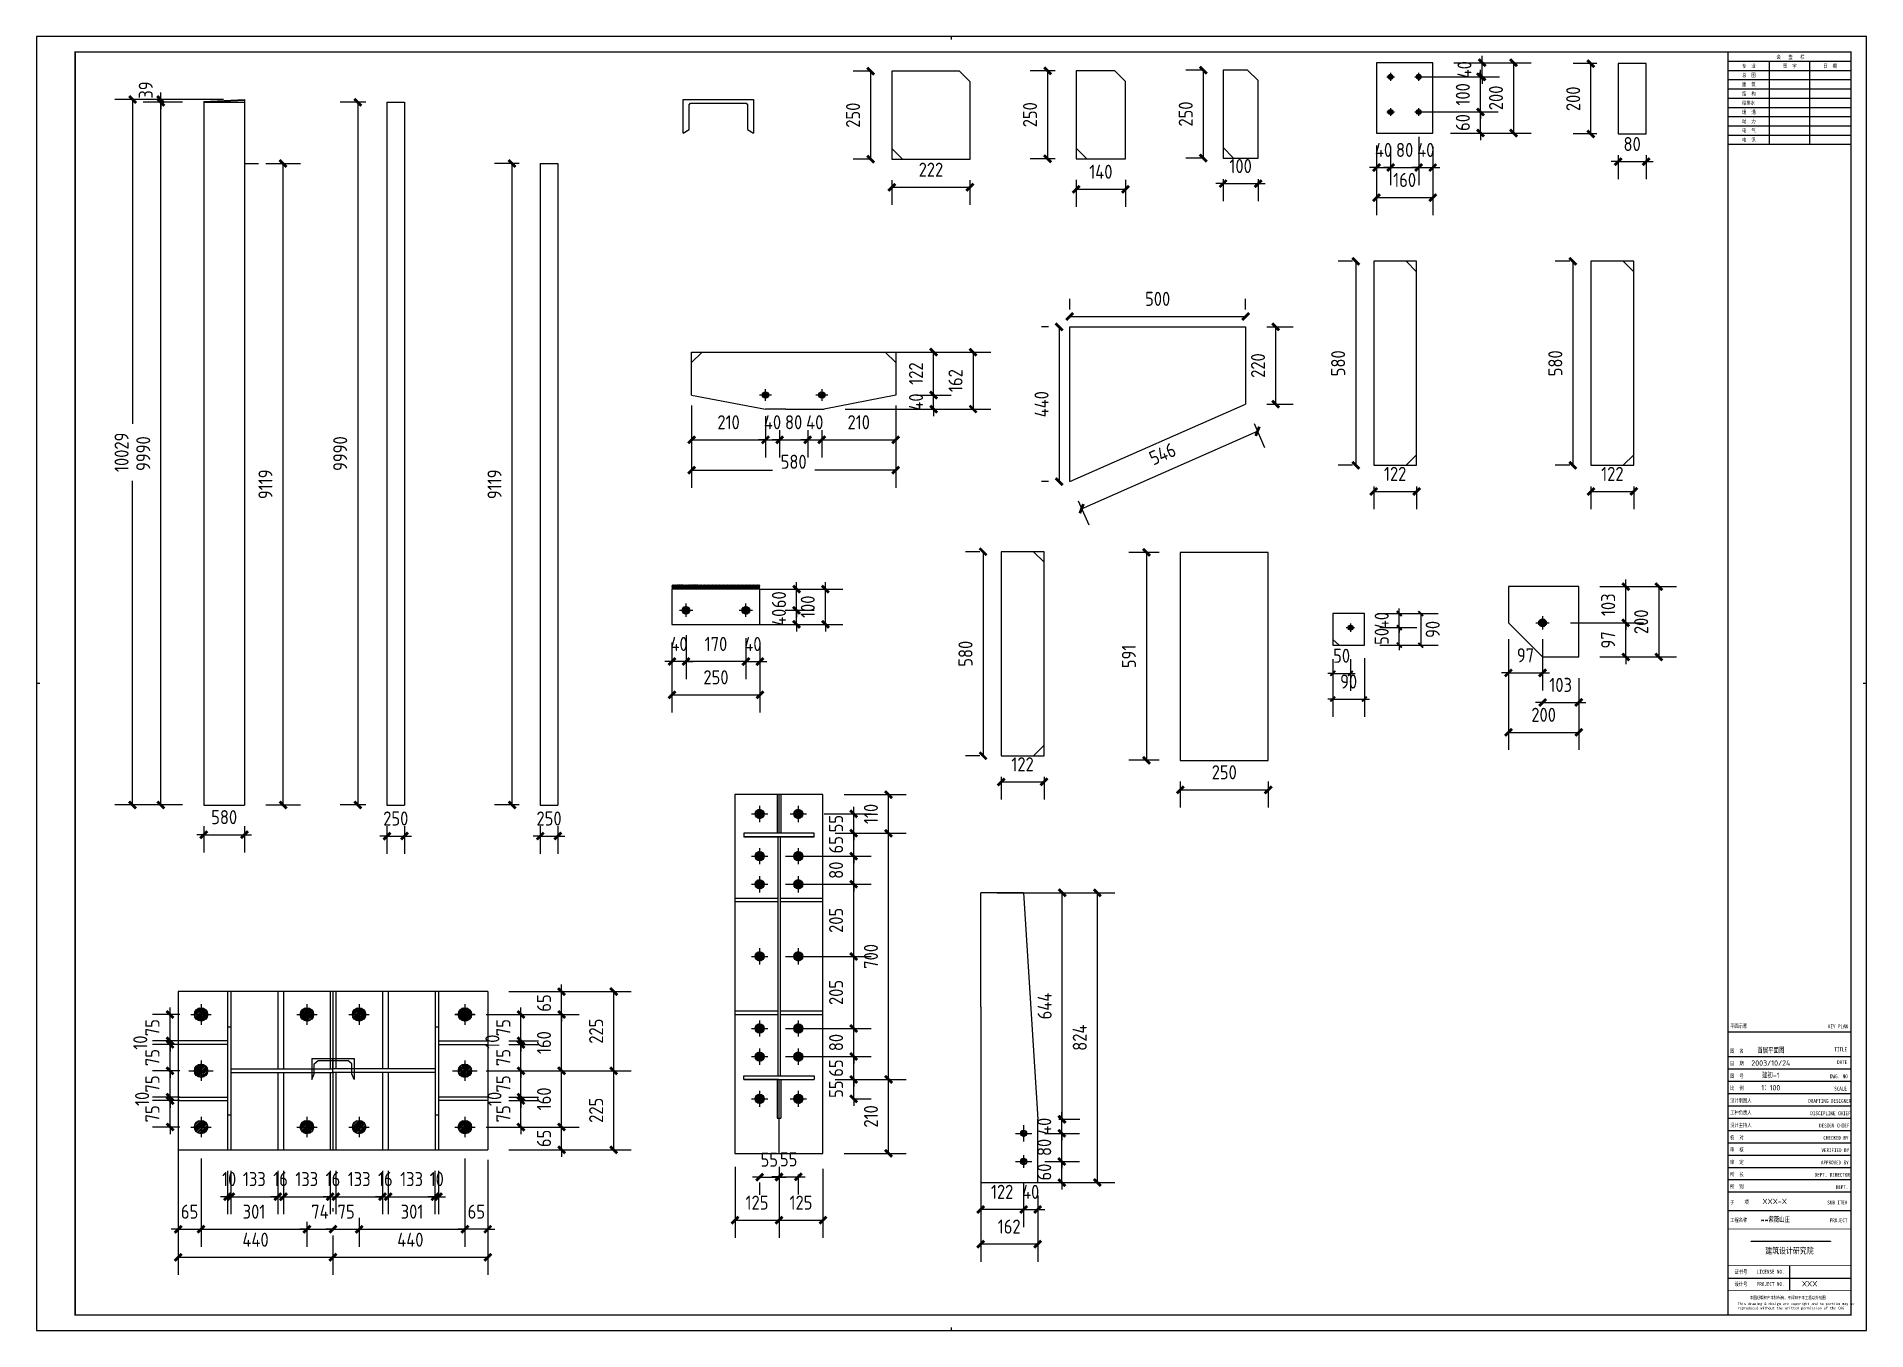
# Model space of a CAD drawing. Extents: x -9001 to 151288, y 75886 to 362543.
# Drawn here: x -9001 to 17003, y 75886 to 94278 of the extents above; entities that cross this region are included whole.
import ezdxf
from ezdxf.enums import TextEntityAlignment as Align

# ---------------------------------------------------------------- set-up
doc = ezdxf.new("R2010")
doc.units = 0
doc.header["$LTSCALE"] = 1000
doc.header["$MEASUREMENT"] = 0
doc.layers.add('PUB_TITLE', color=4, linetype='Continuous')
doc.styles.get("Standard").update_dxf_attribs({"font": 'gbenor.shx', "bigfont": 'gbcbig.shx'})
doc.styles.add('图框', font='')
doc.styles.get('图框').set_extended_font_data('SimSun')
doc.dimstyles.get("Standard").update_dxf_attribs({"dimscale": 100, "dimtxt": 1, "dimasz": 1, "dimexe": 2.5, "dimexo": 3, "dimgap": 1.5, "dimtad": 1, "dimdec": 0, "dimzin": 0, "dimdsep": 46, "dimtxsty": 'Standard', "dimblk": 'ARCHTICK', "dimcen": 0.09, "dimadec": 0, "dimazin": 0, "dimtfac": 1, "dimtdec": 0, "dimtix": 1, "dimtmove": 2, "dimatfit": 3, "dimfxl": 1, "dimtolj": 1, "dimtzin": 0, "dimarcsym": 0})
pattern_1 = [(45, (-117979.379, 53875.127), (-5.6126601, 5.6126601), [])]

msp = doc.modelspace()

# ---------------------------------------------------------------- blocks, each defined once
blk = doc.blocks.new('$titleblk$00000167')
blk.add_hatch(color=256).paths.add_polyline_path([(-74.9, 58.1), (-74.9, 57.7), (-23.4, 57.7), (-23.4, 58.1)])
for p, q in [((-594.5, 839), (-594.5, 841)), ((-90, 825), (-10, 825)), ((-63, 771), (-63, 825)), ((-37, 825), (-37, 771)), ((-90, 819), (-10, 819)), ((-90, 813), (-10, 813)), ((-90, 807), (-10, 807)), ((-90, 801), (-10, 801)), ((-90, 795), (-10, 795)), ((-90, 789), (-10, 789)), ((-90, 783), (-10, 783)), ((-90, 777), (-10, 777)), ((-90, 771), (-10, 771)), ((-1187, 420.5), (-1189, 420.5)), ((0, 420.5), (-2, 420.5)), ((-90, 194), (-10, 194)), ((-90, 194), (-10, 194)), ((-90, 178), (-10, 178)), ((-90, 170), (-10, 170)), ((-90, 162), (-10, 162)), ((-90, 154), (-10, 154)), ((-90, 146), (-10, 146)), ((-90, 138), (-10, 138)), ((-90, 130), (-10, 130)), ((-90, 122), (-10, 122)), ((-90, 114), (-10, 114)), ((-90, 106), (-10, 106)), ((-90, 98), (-10, 98)), ((-90, 90), (-10, 90)), ((-90, 78), (-10, 78)), ((-50, 42), (-50, 26)), ((-90, 34), (-10, 34)), ((-594.5, 0), (-594.5, 2))]:
    blk.add_line(p, q)
for points in [[(-1189, 0), (0, 0), (0, 841), (-1189, 841)], [(-74.9, 58.1), (-23.4, 58.1), (-23.4, 57.7), (-74.9, 57.7)]]:
    blk.add_lwpolyline(points, close=True)
at = {"const_width": 1}
blk.add_lwpolyline([(-1164, 10), (-10, 10), (-10, 831), (-1164, 831)], close=True, dxfattribs=at)
for points, const_width in [([(-90, 831), (-90, 10)], 0.8), ([(-90, 831), (-90, 767)], 0.8), ([(-10, 767), (-10, 831), (-90, 831)], 0.8), ([(-90, 10), (-10, 10), (-10, 200)], 0.8), ([(-90, 66), (-10, 66)], 0.4), ([(-90, 42), (-10, 42)], 0.4), ([(-90, 26), (-10, 26)], 0.4)]:
    blk.add_lwpolyline(points, dxfattribs=dict(const_width=const_width))
at = {"style": '图框', "width": 0.8}
for s, height, p in [('专  业', 2.5, (-80.8, 820.7)), ('会   签   栏', 2.5, (-58.4, 826.5)), ('签  字', 2.5, (-54.2, 820.7)), ('日  期', 2.5, (-28, 820.7)), ('总  图', 2.5, (-80.8, 814.7)), ('建  筑', 2.5, (-80.8, 808.7)), ('结  构', 2.5, (-80.8, 802.7)), ('给排水', 2.5, (-80.8, 796.7)), ('动  力', 2.5, (-80.8, 784.7)), ('暖  通', 2.5, (-80.8, 790.7)), ('电  气', 2.5, (-80.8, 778.7)), ('电  讯', 2.5, (-80.8, 772.7)), ('平面示意', 2.5, (-88.6, 196.7)), ('KEY PLAN', 2.5, (-25, 196.4)), ('图  名', 2.5, (-88.6, 180.4)), ('TITLE', 2.5, (-20.8, 181.4)), ('图  号', 2.5, (-88.6, 164.1)), ('日  期', 2.5, (-88.6, 172.4)), ('DWG. NO', 2.5, (-23.6, 163.9)), ('DATE', 2.5, (-19, 173.1)), ('比  例', 2.5, (-88.6, 156.3)), ('SCALE', 2.5, (-20.9, 155.9)), ('设计制图人', 2.5, (-88.6, 148.2)), ('工种负责人', 2.5, (-88.6, 140.4)), ('DRAFTING DESIGNER', 2.5, (-37.7, 147.9)), ('设计主持人', 2.5, (-88.6, 132.2)), ('DISCIPLINE CHIEF', 2.5, (-36.4, 139.9)), ('DESIGN CHIEF', 2.5, (-30.7, 131.9)), ('校  对', 2.5, (-88.6, 124.1)), ('审  核', 2.5, (-88.6, 116.3)), ('CHECKED BY', 2.5, (-28, 123.9)), ('审  定', 2.5, (-88.6, 108.2)), ('APPROVED BY', 2.5, (-29.5, 107.9)), ('VERIFIED BY', 2.5, (-29.2, 115.9)), ('所  长', 2.5, (-88.6, 100.2)), ('所  别', 2.5, (-88.6, 92.3)), ('DEPT. DIRECTOR', 2.5, (-33.6, 99.9)), ('子    项', 2.5, (-88.6, 82.1)), ('SUB ITEM', 2.5, (-25.4, 81.9)), ('DEPT.', 2.5, (-19.9, 91.9)), ('工程名称', 2.5, (-88.6, 70.5)), ('PROJECT', 2.5, (-23.8, 70.3)), ('建筑设计研究院', 4, (-65.7, 49.8)), ('证书号', 2.5, (-85.7, 36.8)), ('LICENSE NO.', 2.5, (-71.2, 36.9)), ('设计号', 2.5, (-85.7, 28.9)), ('PROJECT NO.', 2.5, (-71.2, 28.9)), ('本图纸版权归本院所有，不得用于本工程以外范围', 2, (-75.8, 20.3))]:
    blk.add_text(s, height=height, dxfattribs=at).set_placement(p)
at = {"insert": (-83.6, 18.2), "char_height": 1.7, "width": 72.25, "attachment_point": 1, "style": '图框'}
blk.add_mtext('This drawing & design are copyright and no portion may be reproduced without the written permission of the CAG', dxfattribs=at)
at = {"flags": 4}
for tag, p in [('(扩展图名)', (-62.1, 184.1)), ('图名', (-62.1, 180.1)), ('图号', (-62.1, 164)), ('日期', (-62.1, 172)), ('比例', (-62.1, 156)), ('子项', (-59.6, 82.1)), ('工程名称', (-59.2, 70.2)), ('设计号', (-36.9, 28.6))]:
    blk.add_attdef(tag, text='', height=3.5, dxfattribs=at).set_placement(p, align=Align.CENTER)
for tag, p in [('设计人', (-64.8, 148.1)), ('负责人', (-64.7, 140.3)), ('主持人', (-64.7, 132.3)), ('校对人', (-64.3, 124.4)), ('审核人', (-64, 116.2)), ('审定人', (-64.2, 108)), ('所长', (-64.2, 99.8))]:
    blk.add_attdef(tag, p, '', height=3.5)
blk = doc.blocks.new('_ArchTick')
at = {"color": 0, "linetype": 'ByBlock', "const_width": 0.4}
blk.add_lwpolyline([(-0.5, -0.5), (0.5, 0.5)], dxfattribs=at)
blk = doc.blocks.new('*D456')
at = {"color": 0, "lineweight": -2}
for p, q in [((-6345, 93384), (-7887, 93384)), ((-7637, 93384), (-7637, 88775)), ((-7637, 83355), (-7637, 87963)), ((-6925, 83355), (-7887, 83355))]:
    blk.add_line(p, q, dxfattribs=at)
at = {"layer": 'Defpoints', "color": 0}
for p in [(-7637, 93384), (-6045, 93384), (-6625, 83355)]:
    blk.add_point(p, dxfattribs=at)
at = {"color": 0, "lineweight": -2, "xscale": 100, "yscale": 100, "zscale": 100}
for p, rotation in [((-7637, 93384), 90), ((-7637, 83355), 270)]:
    blk.add_blockref('_ArchTick', p, dxfattribs=dict(at, rotation=rotation))
at = {"color": 0, "insert": (-7793, 88369), "char_height": 200, "attachment_point": 5, "rotation": 90}
blk.add_mtext('\\A1;10029', dxfattribs=at)
blk = doc.blocks.new('*D457')
at = {"color": 0, "lineweight": -2}
for p, q in [((-5745, 92474), (-5248, 92474)), ((-5498, 83355), (-5498, 92474)), ((-5745, 83355), (-5248, 83355))]:
    blk.add_line(p, q, dxfattribs=at)
at = {"layer": 'Defpoints', "color": 0}
for p in [(-6045, 92474), (-5498, 92474), (-6045, 83355)]:
    blk.add_point(p, dxfattribs=at)
at = {"color": 0, "lineweight": -2, "xscale": 100, "yscale": 100, "zscale": 100}
for p, rotation in [((-5498, 92474), 90), ((-5498, 83355), 270)]:
    blk.add_blockref('_ArchTick', p, dxfattribs=dict(at, rotation=rotation))
at = {"color": 0, "insert": (-5748, 87914), "char_height": 200, "attachment_point": 5, "rotation": 90}
blk.add_mtext('\\A1;9119', dxfattribs=at)
blk = doc.blocks.new('*D460')
at = {"color": 0, "lineweight": -2}
for p, q in [((-6925, 93345), (-7485, 93345)), ((-7235, 83355), (-7235, 93345)), ((-6925, 83355), (-7485, 83355))]:
    blk.add_line(p, q, dxfattribs=at)
at = {"layer": 'Defpoints', "color": 0}
for p in [(-7235, 93345), (-6625, 93345), (-6625, 83355)]:
    blk.add_point(p, dxfattribs=at)
at = {"color": 0, "lineweight": -2, "xscale": 100, "yscale": 100, "zscale": 100}
for p, rotation in [((-7235, 93345), 90), ((-7235, 83355), 270)]:
    blk.add_blockref('_ArchTick', p, dxfattribs=dict(at, rotation=rotation))
at = {"color": 0, "insert": (-7485, 88350), "char_height": 200, "attachment_point": 5, "rotation": 90}
blk.add_mtext('\\A1;9990', dxfattribs=at)
blk = doc.blocks.new('*D461')
at = {"color": 0, "lineweight": -2}
for p, q in [((-6345, 93384), (-7486, 93384)), ((-7236, 93384), (-7236, 93484)), ((-7236, 93345), (-7236, 93384)), ((-6925, 93345), (-7486, 93345)), ((-7236, 93345), (-7236, 93245))]:
    blk.add_line(p, q, dxfattribs=at)
at = {"layer": 'Defpoints', "color": 0}
for p in [(-7236, 93384), (-6045, 93384), (-6625, 93345)]:
    blk.add_point(p, dxfattribs=at)
at = {"color": 0, "lineweight": -2, "xscale": 100, "yscale": 100, "zscale": 100}
for p, rotation in [((-7236, 93384), 270), ((-7236, 93345), 90)]:
    blk.add_blockref('_ArchTick', p, dxfattribs=dict(at, rotation=rotation))
at = {"color": 0, "insert": (-7449, 93518), "char_height": 200, "attachment_point": 5, "rotation": 90}
blk.add_mtext('\\A1;39', dxfattribs=at)
blk = doc.blocks.new('*D462')
at = {"color": 0, "lineweight": -2}
for p, q in [((-4321, 93345), (-4686, 93345)), ((-4436, 93345), (-4436, 83355)), ((-4321, 83355), (-4686, 83355))]:
    blk.add_line(p, q, dxfattribs=at)
at = {"layer": 'Defpoints', "color": 0}
for p in [(-4021, 93345), (-4436, 83355), (-4021, 83355)]:
    blk.add_point(p, dxfattribs=at)
at = {"color": 0, "lineweight": -2, "xscale": 100, "yscale": 100, "zscale": 100}
for p, rotation in [((-4436, 93345), 90), ((-4436, 83355), 270)]:
    blk.add_blockref('_ArchTick', p, dxfattribs=dict(at, rotation=rotation))
at = {"color": 0, "insert": (-4686, 88350), "char_height": 200, "attachment_point": 5, "rotation": 90}
blk.add_mtext('\\A1;9990', dxfattribs=at)
blk = doc.blocks.new('*D463')
at = {"color": 0, "lineweight": -2}
for p, q in [((-6625, 83055), (-6625, 82682)), ((-6045, 83055), (-6045, 82682)), ((-6625, 82932), (-6725, 82932)), ((-6625, 82932), (-6045, 82932)), ((-6045, 82932), (-5945, 82932))]:
    blk.add_line(p, q, dxfattribs=at)
at = {"layer": 'Defpoints', "color": 0}
for p in [(-6625, 83355), (-6045, 83355), (-6045, 82932)]:
    blk.add_point(p, dxfattribs=at)
at = {"color": 0, "lineweight": -2, "xscale": 100, "yscale": 100, "zscale": 100}
blk.add_blockref('_ArchTick', (-6625, 82932), dxfattribs=at)
at = {"color": 0, "lineweight": -2, "xscale": 100, "yscale": 100, "zscale": 100, "rotation": 180}
blk.add_blockref('_ArchTick', (-6045, 82932), dxfattribs=at)
at = {"color": 0, "insert": (-6335, 83182), "char_height": 200, "attachment_point": 5}
blk.add_mtext('\\A1;580', dxfattribs=at)
blk = doc.blocks.new('*D464')
at = {"color": 0, "lineweight": -2}
for p, q in [((-4021, 83055), (-4021, 82663)), ((-3772, 83055), (-3772, 82663)), ((-4021, 82913), (-4121, 82913)), ((-4021, 82913), (-3772, 82913)), ((-3772, 82913), (-3672, 82913))]:
    blk.add_line(p, q, dxfattribs=at)
at = {"layer": 'Defpoints', "color": 0}
for p in [(-4021, 83355), (-3772, 83355), (-3772, 82913)]:
    blk.add_point(p, dxfattribs=at)
at = {"color": 0, "lineweight": -2, "xscale": 100, "yscale": 100, "zscale": 100}
blk.add_blockref('_ArchTick', (-4021, 82913), dxfattribs=at)
at = {"color": 0, "lineweight": -2, "xscale": 100, "yscale": 100, "zscale": 100, "rotation": 180}
blk.add_blockref('_ArchTick', (-3772, 82913), dxfattribs=at)
at = {"color": 0, "insert": (-3896, 83163), "char_height": 200, "attachment_point": 5}
blk.add_mtext('\\A1;250', dxfattribs=at)
blk = doc.blocks.new('*D465')
at = {"color": 0, "lineweight": -2}
for p, q in [((-1843, 83055), (-1843, 82663)), ((-1593, 83055), (-1593, 82663)), ((-1843, 82913), (-1943, 82913)), ((-1843, 82913), (-1593, 82913)), ((-1593, 82913), (-1493, 82913))]:
    blk.add_line(p, q, dxfattribs=at)
at = {"layer": 'Defpoints', "color": 0}
for p in [(-1843, 83355), (-1593, 83355), (-1593, 82913)]:
    blk.add_point(p, dxfattribs=at)
at = {"color": 0, "lineweight": -2, "xscale": 100, "yscale": 100, "zscale": 100}
blk.add_blockref('_ArchTick', (-1843, 82913), dxfattribs=at)
at = {"color": 0, "lineweight": -2, "xscale": 100, "yscale": 100, "zscale": 100, "rotation": 180}
blk.add_blockref('_ArchTick', (-1593, 82913), dxfattribs=at)
at = {"color": 0, "insert": (-1718, 83163), "char_height": 200, "attachment_point": 5}
blk.add_mtext('\\A1;250', dxfattribs=at)
blk = doc.blocks.new('*D466')
at = {"color": 0, "lineweight": -2}
for p, q in [((-2143, 92474), (-2493, 92474)), ((-2243, 83355), (-2243, 92474)), ((-2143, 83355), (-2493, 83355))]:
    blk.add_line(p, q, dxfattribs=at)
at = {"layer": 'Defpoints', "color": 0}
for p in [(-2243, 92474), (-1843, 92474), (-1843, 83355)]:
    blk.add_point(p, dxfattribs=at)
at = {"color": 0, "lineweight": -2, "xscale": 100, "yscale": 100, "zscale": 100}
for p, rotation in [((-2243, 92474), 90), ((-2243, 83355), 270)]:
    blk.add_blockref('_ArchTick', p, dxfattribs=dict(at, rotation=rotation))
at = {"color": 0, "insert": (-2493, 87914), "char_height": 200, "attachment_point": 5, "rotation": 90}
blk.add_mtext('\\A1;9119', dxfattribs=at)
blk = doc.blocks.new('*D467')
at = {"color": 0, "lineweight": -2}
for p, q in [((-6664, 77442), (-6664, 77074)), ((-6664, 77324), (-5159, 77324)), ((-5159, 77431), (-5159, 77074))]:
    blk.add_line(p, q, dxfattribs=at)
at = {"layer": 'Defpoints', "color": 0}
for p in [(-6664, 77742), (-5159, 77731), (-5159, 77324)]:
    blk.add_point(p, dxfattribs=at)
at = {"color": 0, "lineweight": -2, "xscale": 100, "yscale": 100, "zscale": 100, "rotation": 180}
blk.add_blockref('_ArchTick', (-6664, 77324), dxfattribs=at)
at = {"color": 0, "lineweight": -2, "xscale": 100, "yscale": 100, "zscale": 100}
blk.add_blockref('_ArchTick', (-5159, 77324), dxfattribs=at)
at = {"color": 0, "insert": (-5911, 77574), "char_height": 200, "attachment_point": 5}
blk.add_mtext('\\A1;301', dxfattribs=at)
blk = doc.blocks.new('*D468')
at = {"color": 0, "lineweight": -2}
for p, q in [((-4789, 77624), (-4789, 77574)), ((-5159, 77324), (-5259, 77324)), ((-5159, 77431), (-5159, 77074)), ((-5159, 77324), (-4789, 77324)), ((-4789, 77324), (-4689, 77324))]:
    blk.add_line(p, q, dxfattribs=at)
at = {"layer": 'Defpoints', "color": 0}
for p in [(-5159, 77731), (-4789, 77324), (-4789, 77324)]:
    blk.add_point(p, dxfattribs=at)
at = {"color": 0, "lineweight": -2, "xscale": 100, "yscale": 100, "zscale": 100}
blk.add_blockref('_ArchTick', (-5159, 77324), dxfattribs=at)
at = {"color": 0, "lineweight": -2, "xscale": 100, "yscale": 100, "zscale": 100, "rotation": 180}
blk.add_blockref('_ArchTick', (-4789, 77324), dxfattribs=at)
at = {"color": 0, "insert": (-4974, 77574), "char_height": 200, "attachment_point": 5}
blk.add_mtext('\\A1;74', dxfattribs=at)
blk = doc.blocks.new('*D469')
at = {"color": 0, "lineweight": -2}
for p, q in [((-4789, 77324), (-4889, 77324)), ((-4789, 77324), (-4416, 77324)), ((-4789, 77237), (-4789, 77074)), ((-4416, 77487), (-4416, 77074)), ((-4416, 77324), (-4316, 77324))]:
    blk.add_line(p, q, dxfattribs=at)
at = {"layer": 'Defpoints', "color": 0}
for p in [(-4416, 77787), (-4789, 77537), (-4416, 77324)]:
    blk.add_point(p, dxfattribs=at)
at = {"color": 0, "lineweight": -2, "xscale": 100, "yscale": 100, "zscale": 100}
blk.add_blockref('_ArchTick', (-4789, 77324), dxfattribs=at)
at = {"color": 0, "lineweight": -2, "xscale": 100, "yscale": 100, "zscale": 100, "rotation": 180}
blk.add_blockref('_ArchTick', (-4416, 77324), dxfattribs=at)
at = {"color": 0, "insert": (-4602, 77574), "char_height": 200, "attachment_point": 5}
blk.add_mtext('\\A1;75', dxfattribs=at)
blk = doc.blocks.new('*D472')
at = {"color": 0, "lineweight": -2}
for p, q in [((-2914, 78332), (-2914, 77074)), ((-4416, 77487), (-4416, 77074)), ((-4416, 77324), (-2914, 77324))]:
    blk.add_line(p, q, dxfattribs=at)
at = {"layer": 'Defpoints', "color": 0}
for p in [(-2914, 78632), (-4416, 77787), (-2914, 77324)]:
    blk.add_point(p, dxfattribs=at)
at = {"color": 0, "lineweight": -2, "xscale": 100, "yscale": 100, "zscale": 100, "rotation": 180}
blk.add_blockref('_ArchTick', (-4416, 77324), dxfattribs=at)
at = {"color": 0, "lineweight": -2, "xscale": 100, "yscale": 100, "zscale": 100}
blk.add_blockref('_ArchTick', (-2914, 77324), dxfattribs=at)
at = {"color": 0, "insert": (-3665, 77574), "char_height": 200, "attachment_point": 5}
blk.add_mtext('\\A1;301', dxfattribs=at)
blk = doc.blocks.new('*D473')
at = {"color": 0, "lineweight": -2}
for p, q in [((-6989, 78551), (-6989, 76675)), ((-4789, 77237), (-4789, 76675)), ((-6989, 76925), (-4789, 76925))]:
    blk.add_line(p, q, dxfattribs=at)
at = {"layer": 'Defpoints', "color": 0}
for p in [(-6989, 78851), (-4789, 77537), (-4789, 76925)]:
    blk.add_point(p, dxfattribs=at)
at = {"color": 0, "lineweight": -2, "xscale": 100, "yscale": 100, "zscale": 100, "rotation": 180}
blk.add_blockref('_ArchTick', (-6989, 76925), dxfattribs=at)
at = {"color": 0, "lineweight": -2, "xscale": 100, "yscale": 100, "zscale": 100}
blk.add_blockref('_ArchTick', (-4789, 76925), dxfattribs=at)
at = {"color": 0, "insert": (-5889, 77175), "char_height": 200, "attachment_point": 5}
blk.add_mtext('\\A1;440', dxfattribs=at)
blk = doc.blocks.new('*D474')
at = {"color": 0, "lineweight": -2}
for p, q in [((-2589, 78289), (-2589, 76675)), ((-4789, 77237), (-4789, 76675)), ((-4789, 76925), (-2589, 76925))]:
    blk.add_line(p, q, dxfattribs=at)
at = {"layer": 'Defpoints', "color": 0}
for p in [(-2589, 78589), (-4789, 77537), (-2589, 76925)]:
    blk.add_point(p, dxfattribs=at)
at = {"color": 0, "lineweight": -2, "xscale": 100, "yscale": 100, "zscale": 100, "rotation": 180}
blk.add_blockref('_ArchTick', (-4789, 76925), dxfattribs=at)
at = {"color": 0, "lineweight": -2, "xscale": 100, "yscale": 100, "zscale": 100}
blk.add_blockref('_ArchTick', (-2589, 76925), dxfattribs=at)
at = {"color": 0, "insert": (-3689, 77175), "char_height": 200, "attachment_point": 5}
blk.add_mtext('\\A1;440', dxfattribs=at)
blk = doc.blocks.new('*D475')
at = {"color": 0, "lineweight": -2}
for p, q in [((-6664, 78332), (-6664, 77074)), ((-6989, 77324), (-7089, 77324)), ((-6989, 77324), (-6664, 77324)), ((-6664, 77324), (-6564, 77324)), ((-6989, 77172), (-6989, 77074))]:
    blk.add_line(p, q, dxfattribs=at)
at = {"layer": 'Defpoints', "color": 0}
for p in [(-6664, 78632), (-6989, 77472), (-6664, 77324)]:
    blk.add_point(p, dxfattribs=at)
at = {"color": 0, "lineweight": -2, "xscale": 100, "yscale": 100, "zscale": 100}
blk.add_blockref('_ArchTick', (-6989, 77324), dxfattribs=at)
at = {"color": 0, "lineweight": -2, "xscale": 100, "yscale": 100, "zscale": 100, "rotation": 180}
blk.add_blockref('_ArchTick', (-6664, 77324), dxfattribs=at)
at = {"color": 0, "insert": (-6826, 77574), "char_height": 200, "attachment_point": 5}
blk.add_mtext('\\A1;65', dxfattribs=at)
blk = doc.blocks.new('*D470')
at = {"color": 0, "lineweight": -2}
for p, q in [((-2589, 78311), (-2589, 77074)), ((-2914, 77624), (-2914, 77574)), ((-2914, 77324), (-3014, 77324)), ((-2589, 77324), (-2914, 77324)), ((-2589, 77324), (-2489, 77324))]:
    blk.add_line(p, q, dxfattribs=at)
at = {"layer": 'Defpoints', "color": 0}
for p in [(-2589, 78611), (-2914, 77324), (-2914, 77324)]:
    blk.add_point(p, dxfattribs=at)
at = {"color": 0, "lineweight": -2, "xscale": 100, "yscale": 100, "zscale": 100}
blk.add_blockref('_ArchTick', (-2914, 77324), dxfattribs=at)
at = {"color": 0, "lineweight": -2, "xscale": 100, "yscale": 100, "zscale": 100, "rotation": 180}
blk.add_blockref('_ArchTick', (-2589, 77324), dxfattribs=at)
at = {"color": 0, "insert": (-2751, 77574), "char_height": 200, "attachment_point": 5}
blk.add_mtext('\\A1;65', dxfattribs=at)
blk = doc.blocks.new('*D476')
at = {"color": 0, "lineweight": -2}
for p, q in [((-6289, 78152), (-6289, 77537)), ((-6239, 78152), (-6239, 77537)), ((-6289, 77787), (-6389, 77787)), ((-6289, 77787), (-6239, 77787)), ((-6239, 77787), (-6139, 77787))]:
    blk.add_line(p, q, dxfattribs=at)
at = {"layer": 'Defpoints', "color": 0}
for p in [(-6289, 78452), (-6239, 78452), (-6239, 77787)]:
    blk.add_point(p, dxfattribs=at)
at = {"color": 0, "lineweight": -2, "xscale": 100, "yscale": 100, "zscale": 100}
blk.add_blockref('_ArchTick', (-6289, 77787), dxfattribs=at)
at = {"color": 0, "lineweight": -2, "xscale": 100, "yscale": 100, "zscale": 100, "rotation": 180}
blk.add_blockref('_ArchTick', (-6239, 77787), dxfattribs=at)
at = {"color": 0, "insert": (-6264, 78037), "char_height": 200, "attachment_point": 5}
blk.add_mtext('\\A1;10', dxfattribs=at)
blk = doc.blocks.new('*D477')
at = {"color": 0, "lineweight": -2}
for p, q in [((-6239, 78152), (-6239, 77537)), ((-5574, 78152), (-5574, 77537)), ((-6239, 77787), (-5574, 77787))]:
    blk.add_line(p, q, dxfattribs=at)
at = {"layer": 'Defpoints', "color": 0}
for p in [(-6239, 78452), (-5574, 78452), (-5574, 77787)]:
    blk.add_point(p, dxfattribs=at)
at = {"color": 0, "lineweight": -2, "xscale": 100, "yscale": 100, "zscale": 100, "rotation": 180}
blk.add_blockref('_ArchTick', (-6239, 77787), dxfattribs=at)
at = {"color": 0, "lineweight": -2, "xscale": 100, "yscale": 100, "zscale": 100}
blk.add_blockref('_ArchTick', (-5574, 77787), dxfattribs=at)
at = {"color": 0, "insert": (-5906, 78037), "char_height": 200, "attachment_point": 5}
blk.add_mtext('\\A1;133', dxfattribs=at)
blk = doc.blocks.new('*D478')
at = {"color": 0, "lineweight": -2}
for p, q in [((-5574, 78152), (-5574, 77537)), ((-5494, 78152), (-5494, 77537)), ((-5574, 77787), (-5674, 77787)), ((-5574, 77787), (-5494, 77787)), ((-5494, 77787), (-5394, 77787))]:
    blk.add_line(p, q, dxfattribs=at)
at = {"layer": 'Defpoints', "color": 0}
for p in [(-5574, 78452), (-5494, 78452), (-5494, 77787)]:
    blk.add_point(p, dxfattribs=at)
at = {"color": 0, "lineweight": -2, "xscale": 100, "yscale": 100, "zscale": 100}
blk.add_blockref('_ArchTick', (-5574, 77787), dxfattribs=at)
at = {"color": 0, "lineweight": -2, "xscale": 100, "yscale": 100, "zscale": 100, "rotation": 180}
blk.add_blockref('_ArchTick', (-5494, 77787), dxfattribs=at)
at = {"color": 0, "insert": (-5534, 78037), "char_height": 200, "attachment_point": 5}
blk.add_mtext('\\A1;16', dxfattribs=at)
blk = doc.blocks.new('*D479')
at = {"color": 0, "lineweight": -2}
for p, q in [((-5494, 78152), (-5494, 77537)), ((-4829, 78152), (-4829, 77537)), ((-5494, 77787), (-4829, 77787))]:
    blk.add_line(p, q, dxfattribs=at)
at = {"layer": 'Defpoints', "color": 0}
for p in [(-5494, 78452), (-4829, 78452), (-4829, 77787)]:
    blk.add_point(p, dxfattribs=at)
at = {"color": 0, "lineweight": -2, "xscale": 100, "yscale": 100, "zscale": 100, "rotation": 180}
blk.add_blockref('_ArchTick', (-5494, 77787), dxfattribs=at)
at = {"color": 0, "lineweight": -2, "xscale": 100, "yscale": 100, "zscale": 100}
blk.add_blockref('_ArchTick', (-4829, 77787), dxfattribs=at)
at = {"color": 0, "insert": (-5161, 78037), "char_height": 200, "attachment_point": 5}
blk.add_mtext('\\A1;133', dxfattribs=at)
blk = doc.blocks.new('*D471')
at = {"color": 0, "lineweight": -2}
for p, q in [((-4829, 78152), (-4829, 77537)), ((-4749, 78152), (-4749, 77537)), ((-4829, 77787), (-4929, 77787)), ((-4829, 77787), (-4749, 77787)), ((-4749, 77787), (-4649, 77787))]:
    blk.add_line(p, q, dxfattribs=at)
at = {"layer": 'Defpoints', "color": 0}
for p in [(-4829, 78452), (-4749, 78452), (-4749, 77787)]:
    blk.add_point(p, dxfattribs=at)
at = {"color": 0, "lineweight": -2, "xscale": 100, "yscale": 100, "zscale": 100}
blk.add_blockref('_ArchTick', (-4829, 77787), dxfattribs=at)
at = {"color": 0, "lineweight": -2, "xscale": 100, "yscale": 100, "zscale": 100, "rotation": 180}
blk.add_blockref('_ArchTick', (-4749, 77787), dxfattribs=at)
at = {"color": 0, "insert": (-4789, 78037), "char_height": 200, "attachment_point": 5}
blk.add_mtext('\\A1;16', dxfattribs=at)
blk = doc.blocks.new('*D480')
at = {"color": 0, "lineweight": -2}
for p, q in [((-4749, 78152), (-4749, 77537)), ((-4084, 78152), (-4084, 77537)), ((-4749, 77787), (-4084, 77787))]:
    blk.add_line(p, q, dxfattribs=at)
at = {"layer": 'Defpoints', "color": 0}
for p in [(-4749, 78452), (-4084, 78452), (-4084, 77787)]:
    blk.add_point(p, dxfattribs=at)
at = {"color": 0, "lineweight": -2, "xscale": 100, "yscale": 100, "zscale": 100, "rotation": 180}
blk.add_blockref('_ArchTick', (-4749, 77787), dxfattribs=at)
at = {"color": 0, "lineweight": -2, "xscale": 100, "yscale": 100, "zscale": 100}
blk.add_blockref('_ArchTick', (-4084, 77787), dxfattribs=at)
at = {"color": 0, "insert": (-4416, 78037), "char_height": 200, "attachment_point": 5}
blk.add_mtext('\\A1;133', dxfattribs=at)
blk = doc.blocks.new('*D481')
at = {"color": 0, "lineweight": -2}
for p, q in [((-4084, 78152), (-4084, 77537)), ((-4004, 78152), (-4004, 77537)), ((-4084, 77787), (-4184, 77787)), ((-4084, 77787), (-4004, 77787)), ((-4004, 77787), (-3904, 77787))]:
    blk.add_line(p, q, dxfattribs=at)
at = {"layer": 'Defpoints', "color": 0}
for p in [(-4084, 78452), (-4004, 78452), (-4004, 77787)]:
    blk.add_point(p, dxfattribs=at)
at = {"color": 0, "lineweight": -2, "xscale": 100, "yscale": 100, "zscale": 100}
blk.add_blockref('_ArchTick', (-4084, 77787), dxfattribs=at)
at = {"color": 0, "lineweight": -2, "xscale": 100, "yscale": 100, "zscale": 100, "rotation": 180}
blk.add_blockref('_ArchTick', (-4004, 77787), dxfattribs=at)
at = {"color": 0, "insert": (-4044, 78037), "char_height": 200, "attachment_point": 5}
blk.add_mtext('\\A1;16', dxfattribs=at)
blk = doc.blocks.new('*D482')
at = {"color": 0, "lineweight": -2}
for p, q in [((-4004, 78152), (-4004, 77537)), ((-3339, 78152), (-3339, 77537)), ((-4004, 77787), (-3339, 77787))]:
    blk.add_line(p, q, dxfattribs=at)
at = {"layer": 'Defpoints', "color": 0}
for p in [(-4004, 78452), (-3339, 78452), (-3339, 77787)]:
    blk.add_point(p, dxfattribs=at)
at = {"color": 0, "lineweight": -2, "xscale": 100, "yscale": 100, "zscale": 100, "rotation": 180}
blk.add_blockref('_ArchTick', (-4004, 77787), dxfattribs=at)
at = {"color": 0, "lineweight": -2, "xscale": 100, "yscale": 100, "zscale": 100}
blk.add_blockref('_ArchTick', (-3339, 77787), dxfattribs=at)
at = {"color": 0, "insert": (-3671, 78037), "char_height": 200, "attachment_point": 5}
blk.add_mtext('\\A1;133', dxfattribs=at)
blk = doc.blocks.new('*D483')
at = {"color": 0, "lineweight": -2}
for p, q in [((-3339, 78152), (-3339, 77537)), ((-3289, 78152), (-3289, 77537)), ((-3339, 77787), (-3439, 77787)), ((-3339, 77787), (-3289, 77787)), ((-3289, 77787), (-3189, 77787))]:
    blk.add_line(p, q, dxfattribs=at)
at = {"layer": 'Defpoints', "color": 0}
for p in [(-3339, 78452), (-3289, 78452), (-3289, 77787)]:
    blk.add_point(p, dxfattribs=at)
at = {"color": 0, "lineweight": -2, "xscale": 100, "yscale": 100, "zscale": 100}
blk.add_blockref('_ArchTick', (-3339, 77787), dxfattribs=at)
at = {"color": 0, "lineweight": -2, "xscale": 100, "yscale": 100, "zscale": 100, "rotation": 180}
blk.add_blockref('_ArchTick', (-3289, 77787), dxfattribs=at)
at = {"color": 0, "insert": (-3314, 78037), "char_height": 200, "attachment_point": 5}
blk.add_mtext('\\A1;10', dxfattribs=at)
blk = doc.blocks.new('*D484')
at = {"color": 0, "lineweight": -2}
for p, q in [((-6964, 79152), (-7354, 79152)), ((-7104, 79152), (-7104, 79252)), ((-7104, 78777), (-7104, 79152)), ((-6964, 78777), (-7354, 78777)), ((-7104, 78777), (-7104, 78677))]:
    blk.add_line(p, q, dxfattribs=at)
at = {"layer": 'Defpoints', "color": 0}
for p in [(-7104, 79152), (-6664, 79152), (-6664, 78777)]:
    blk.add_point(p, dxfattribs=at)
at = {"color": 0, "lineweight": -2, "xscale": 100, "yscale": 100, "zscale": 100}
for p, rotation in [((-7104, 79152), 270), ((-7104, 78777), 90)]:
    blk.add_blockref('_ArchTick', p, dxfattribs=dict(at, rotation=rotation))
at = {"color": 0, "insert": (-7354, 78965), "char_height": 200, "attachment_point": 5, "rotation": 90}
blk.add_mtext('\\A1;75', dxfattribs=at)
blk = doc.blocks.new('*D485')
at = {"color": 0, "lineweight": -2}
for p, q in [((-6965, 79202), (-7354, 79202)), ((-6964, 79152), (-7354, 79152)), ((-7104, 79202), (-7104, 79302)), ((-7104, 79152), (-7104, 79202)), ((-7104, 79152), (-7104, 79052))]:
    blk.add_line(p, q, dxfattribs=at)
at = {"layer": 'Defpoints', "color": 0}
for p in [(-7104, 79202), (-6665, 79202), (-6664, 79152)]:
    blk.add_point(p, dxfattribs=at)
at = {"color": 0, "lineweight": -2, "xscale": 100, "yscale": 100, "zscale": 100}
for p, rotation in [((-7104, 79202), 270), ((-7104, 79152), 90)]:
    blk.add_blockref('_ArchTick', p, dxfattribs=dict(at, rotation=rotation))
at = {"color": 0, "insert": (-7501, 79177), "char_height": 200, "attachment_point": 5, "rotation": 90}
blk.add_mtext('\\A1;10', dxfattribs=at)
blk = doc.blocks.new('*D486')
at = {"color": 0, "lineweight": -2}
for p, q in [((-6964, 79577), (-7354, 79577)), ((-7104, 79577), (-7104, 79677)), ((-7104, 79202), (-7104, 79577)), ((-6965, 79202), (-7354, 79202)), ((-7104, 79202), (-7104, 79102))]:
    blk.add_line(p, q, dxfattribs=at)
at = {"layer": 'Defpoints', "color": 0}
for p in [(-7104, 79577), (-6664, 79577), (-6665, 79202)]:
    blk.add_point(p, dxfattribs=at)
at = {"color": 0, "lineweight": -2, "xscale": 100, "yscale": 100, "zscale": 100}
for p, rotation in [((-7104, 79577), 270), ((-7104, 79202), 90)]:
    blk.add_blockref('_ArchTick', p, dxfattribs=dict(at, rotation=rotation))
at = {"color": 0, "insert": (-7354, 79390), "char_height": 200, "attachment_point": 5, "rotation": 90}
blk.add_mtext('\\A1;75', dxfattribs=at)
blk = doc.blocks.new('*D487')
at = {"color": 0, "lineweight": -2}
for p, q in [((-6964, 79952), (-7354, 79952)), ((-7104, 79952), (-7104, 80052)), ((-7104, 79577), (-7104, 79952)), ((-6964, 79577), (-7354, 79577)), ((-7104, 79577), (-7104, 79477))]:
    blk.add_line(p, q, dxfattribs=at)
at = {"layer": 'Defpoints', "color": 0}
for p in [(-7104, 79952), (-6664, 79952), (-6664, 79577)]:
    blk.add_point(p, dxfattribs=at)
at = {"color": 0, "lineweight": -2, "xscale": 100, "yscale": 100, "zscale": 100}
for p, rotation in [((-7104, 79952), 270), ((-7104, 79577), 90)]:
    blk.add_blockref('_ArchTick', p, dxfattribs=dict(at, rotation=rotation))
at = {"color": 0, "insert": (-7354, 79765), "char_height": 200, "attachment_point": 5, "rotation": 90}
blk.add_mtext('\\A1;75', dxfattribs=at)
blk = doc.blocks.new('*D488')
at = {"color": 0, "lineweight": -2}
for p, q in [((-7104, 80002), (-7104, 80102)), ((-6970, 80002), (-7354, 80002)), ((-6964, 79952), (-7354, 79952)), ((-7104, 79952), (-7104, 80002)), ((-7104, 79952), (-7104, 79852))]:
    blk.add_line(p, q, dxfattribs=at)
at = {"layer": 'Defpoints', "color": 0}
for p in [(-7104, 80002), (-6670, 80002), (-6664, 79952)]:
    blk.add_point(p, dxfattribs=at)
at = {"color": 0, "lineweight": -2, "xscale": 100, "yscale": 100, "zscale": 100}
for p, rotation in [((-7104, 80002), 270), ((-7104, 79952), 90)]:
    blk.add_blockref('_ArchTick', p, dxfattribs=dict(at, rotation=rotation))
at = {"color": 0, "insert": (-7527, 79977), "char_height": 200, "attachment_point": 5, "rotation": 90}
blk.add_mtext('\\A1;10', dxfattribs=at)
blk = doc.blocks.new('*D489')
at = {"color": 0, "lineweight": -2}
for p, q in [((-6964, 80377), (-7354, 80377)), ((-7104, 80377), (-7104, 80477)), ((-7104, 80002), (-7104, 80377)), ((-6970, 80002), (-7354, 80002)), ((-7104, 80002), (-7104, 79902))]:
    blk.add_line(p, q, dxfattribs=at)
at = {"layer": 'Defpoints', "color": 0}
for p in [(-7104, 80377), (-6664, 80377), (-6670, 80002)]:
    blk.add_point(p, dxfattribs=at)
at = {"color": 0, "lineweight": -2, "xscale": 100, "yscale": 100, "zscale": 100}
for p, rotation in [((-7104, 80377), 270), ((-7104, 80002), 90)]:
    blk.add_blockref('_ArchTick', p, dxfattribs=dict(at, rotation=rotation))
at = {"color": 0, "insert": (-7354, 80190), "char_height": 200, "attachment_point": 5, "rotation": 90}
blk.add_mtext('\\A1;75', dxfattribs=at)
blk = doc.blocks.new('*D490')
at = {"color": 0, "lineweight": -2}
for p, q in [((-2289, 79152), (-1867, 79152)), ((-2117, 79152), (-2117, 79252)), ((-2117, 78777), (-2117, 79152)), ((-2614, 78777), (-1867, 78777)), ((-2117, 78777), (-2117, 78677))]:
    blk.add_line(p, q, dxfattribs=at)
at = {"layer": 'Defpoints', "color": 0}
for p in [(-2589, 79152), (-2117, 79152), (-2914, 78777)]:
    blk.add_point(p, dxfattribs=at)
at = {"color": 0, "lineweight": -2, "xscale": 100, "yscale": 100, "zscale": 100}
for p, rotation in [((-2117, 79152), 270), ((-2117, 78777), 90)]:
    blk.add_blockref('_ArchTick', p, dxfattribs=dict(at, rotation=rotation))
at = {"color": 0, "insert": (-2367, 78965), "char_height": 200, "attachment_point": 5, "rotation": 90}
blk.add_mtext('\\A1;75', dxfattribs=at)
blk = doc.blocks.new('*D491')
at = {"color": 0, "lineweight": -2}
for p, q in [((-2289, 79202), (-1867, 79202)), ((-2289, 79152), (-1867, 79152)), ((-2117, 79202), (-2117, 79302)), ((-2117, 79152), (-2117, 79202)), ((-2117, 79152), (-2117, 79052))]:
    blk.add_line(p, q, dxfattribs=at)
at = {"layer": 'Defpoints', "color": 0}
for p in [(-2589, 79202), (-2589, 79152), (-2117, 79202)]:
    blk.add_point(p, dxfattribs=at)
at = {"color": 0, "lineweight": -2, "xscale": 100, "yscale": 100, "zscale": 100}
for p, rotation in [((-2117, 79202), 270), ((-2117, 79152), 90)]:
    blk.add_blockref('_ArchTick', p, dxfattribs=dict(at, rotation=rotation))
at = {"color": 0, "insert": (-2493, 79177), "char_height": 200, "attachment_point": 5, "rotation": 90}
blk.add_mtext('\\A1;10', dxfattribs=at)
blk = doc.blocks.new('*D492')
at = {"color": 0, "lineweight": -2}
for p, q in [((-2614, 79577), (-1867, 79577)), ((-2117, 79577), (-2117, 79677)), ((-2117, 79202), (-2117, 79577)), ((-2289, 79202), (-1867, 79202)), ((-2117, 79202), (-2117, 79102))]:
    blk.add_line(p, q, dxfattribs=at)
at = {"layer": 'Defpoints', "color": 0}
for p in [(-2914, 79577), (-2117, 79577), (-2589, 79202)]:
    blk.add_point(p, dxfattribs=at)
at = {"color": 0, "lineweight": -2, "xscale": 100, "yscale": 100, "zscale": 100}
for p, rotation in [((-2117, 79577), 270), ((-2117, 79202), 90)]:
    blk.add_blockref('_ArchTick', p, dxfattribs=dict(at, rotation=rotation))
at = {"color": 0, "insert": (-2367, 79390), "char_height": 200, "attachment_point": 5, "rotation": 90}
blk.add_mtext('\\A1;75', dxfattribs=at)
blk = doc.blocks.new('*D493')
at = {"color": 0, "lineweight": -2}
for p, q in [((-2289, 79952), (-1867, 79952)), ((-2117, 79952), (-2117, 80052)), ((-2117, 79577), (-2117, 79952)), ((-2614, 79577), (-1867, 79577)), ((-2117, 79577), (-2117, 79477))]:
    blk.add_line(p, q, dxfattribs=at)
at = {"layer": 'Defpoints', "color": 0}
for p in [(-2589, 79952), (-2117, 79952), (-2914, 79577)]:
    blk.add_point(p, dxfattribs=at)
at = {"color": 0, "lineweight": -2, "xscale": 100, "yscale": 100, "zscale": 100}
for p, rotation in [((-2117, 79952), 270), ((-2117, 79577), 90)]:
    blk.add_blockref('_ArchTick', p, dxfattribs=dict(at, rotation=rotation))
at = {"color": 0, "insert": (-2367, 79765), "char_height": 200, "attachment_point": 5, "rotation": 90}
blk.add_mtext('\\A1;75', dxfattribs=at)
blk = doc.blocks.new('*D494')
at = {"color": 0, "lineweight": -2}
for p, q in [((-2117, 80002), (-2117, 80102)), ((-2289, 80002), (-1867, 80002)), ((-2289, 79952), (-1867, 79952)), ((-2117, 79952), (-2117, 80002)), ((-2117, 79952), (-2117, 79852))]:
    blk.add_line(p, q, dxfattribs=at)
at = {"layer": 'Defpoints', "color": 0}
for p in [(-2589, 80002), (-2589, 79952), (-2117, 80002)]:
    blk.add_point(p, dxfattribs=at)
at = {"color": 0, "lineweight": -2, "xscale": 100, "yscale": 100, "zscale": 100}
for p, rotation in [((-2117, 80002), 270), ((-2117, 79952), 90)]:
    blk.add_blockref('_ArchTick', p, dxfattribs=dict(at, rotation=rotation))
at = {"color": 0, "insert": (-2523, 79990), "char_height": 200, "attachment_point": 5, "rotation": 90}
blk.add_mtext('\\A1;10', dxfattribs=at)
blk = doc.blocks.new('*D495')
at = {"color": 0, "lineweight": -2}
for p, q in [((-2614, 80377), (-1867, 80377)), ((-2117, 80377), (-2117, 80477)), ((-2117, 80002), (-2117, 80377)), ((-2289, 80002), (-1867, 80002)), ((-2117, 80002), (-2117, 79902))]:
    blk.add_line(p, q, dxfattribs=at)
at = {"layer": 'Defpoints', "color": 0}
for p in [(-2914, 80377), (-2117, 80377), (-2589, 80002)]:
    blk.add_point(p, dxfattribs=at)
at = {"color": 0, "lineweight": -2, "xscale": 100, "yscale": 100, "zscale": 100}
for p, rotation in [((-2117, 80377), 270), ((-2117, 80002), 90)]:
    blk.add_blockref('_ArchTick', p, dxfattribs=dict(at, rotation=rotation))
at = {"color": 0, "insert": (-2367, 80190), "char_height": 200, "attachment_point": 5, "rotation": 90}
blk.add_mtext('\\A1;75', dxfattribs=at)
blk = doc.blocks.new('*D496')
at = {"color": 0, "lineweight": -2}
for p, q in [((-1540, 78777), (-1540, 78877)), ((-2614, 78777), (-1290, 78777)), ((-1540, 78452), (-1540, 78777)), ((-2289, 78452), (-1290, 78452)), ((-1540, 78452), (-1540, 78352))]:
    blk.add_line(p, q, dxfattribs=at)
at = {"layer": 'Defpoints', "color": 0}
for p in [(-2914, 78777), (-1540, 78777), (-2589, 78452)]:
    blk.add_point(p, dxfattribs=at)
at = {"color": 0, "lineweight": -2, "xscale": 100, "yscale": 100, "zscale": 100}
for p, rotation in [((-1540, 78777), 270), ((-1540, 78452), 90)]:
    blk.add_blockref('_ArchTick', p, dxfattribs=dict(at, rotation=rotation))
at = {"color": 0, "insert": (-1790, 78615), "char_height": 200, "attachment_point": 5, "rotation": 90}
blk.add_mtext('\\A1;65', dxfattribs=at)
blk = doc.blocks.new('*D497')
at = {"color": 0, "lineweight": -2}
for p, q in [((-2614, 79577), (-1290, 79577)), ((-1540, 78777), (-1540, 79577)), ((-2614, 78777), (-1290, 78777))]:
    blk.add_line(p, q, dxfattribs=at)
at = {"layer": 'Defpoints', "color": 0}
for p in [(-2914, 79577), (-1540, 79577), (-2914, 78777)]:
    blk.add_point(p, dxfattribs=at)
at = {"color": 0, "lineweight": -2, "xscale": 100, "yscale": 100, "zscale": 100}
for p, rotation in [((-1540, 79577), 90), ((-1540, 78777), 270)]:
    blk.add_blockref('_ArchTick', p, dxfattribs=dict(at, rotation=rotation))
at = {"color": 0, "insert": (-1790, 79177), "char_height": 200, "attachment_point": 5, "rotation": 90}
blk.add_mtext('\\A1;160', dxfattribs=at)
blk = doc.blocks.new('*D498')
at = {"color": 0, "lineweight": -2}
for p, q in [((-2614, 80377), (-1290, 80377)), ((-1540, 79577), (-1540, 80377)), ((-2614, 79577), (-1290, 79577))]:
    blk.add_line(p, q, dxfattribs=at)
at = {"layer": 'Defpoints', "color": 0}
for p in [(-2914, 80377), (-1540, 80377), (-2914, 79577)]:
    blk.add_point(p, dxfattribs=at)
at = {"color": 0, "lineweight": -2, "xscale": 100, "yscale": 100, "zscale": 100}
for p, rotation in [((-1540, 80377), 90), ((-1540, 79577), 270)]:
    blk.add_blockref('_ArchTick', p, dxfattribs=dict(at, rotation=rotation))
at = {"color": 0, "insert": (-1790, 79977), "char_height": 200, "attachment_point": 5, "rotation": 90}
blk.add_mtext('\\A1;160', dxfattribs=at)
blk = doc.blocks.new('*D499')
at = {"color": 0, "lineweight": -2}
for p, q in [((-2289, 80702), (-1290, 80702)), ((-1540, 80702), (-1540, 80802)), ((-1540, 80377), (-1540, 80702)), ((-2614, 80377), (-1290, 80377)), ((-1540, 80377), (-1540, 80277))]:
    blk.add_line(p, q, dxfattribs=at)
at = {"layer": 'Defpoints', "color": 0}
for p in [(-2589, 80702), (-1540, 80702), (-2914, 80377)]:
    blk.add_point(p, dxfattribs=at)
at = {"color": 0, "lineweight": -2, "xscale": 100, "yscale": 100, "zscale": 100}
for p, rotation in [((-1540, 80702), 270), ((-1540, 80377), 90)]:
    blk.add_blockref('_ArchTick', p, dxfattribs=dict(at, rotation=rotation))
at = {"color": 0, "insert": (-1790, 80540), "char_height": 200, "attachment_point": 5, "rotation": 90}
blk.add_mtext('\\A1;65', dxfattribs=at)
blk = doc.blocks.new('*D500')
at = {"color": 0, "lineweight": -2}
for p, q in [((-2614, 79577), (-549, 79577)), ((-799, 78452), (-799, 79577)), ((-2289, 78452), (-549, 78452))]:
    blk.add_line(p, q, dxfattribs=at)
at = {"layer": 'Defpoints', "color": 0}
for p in [(-2914, 79577), (-799, 79577), (-2589, 78452)]:
    blk.add_point(p, dxfattribs=at)
at = {"color": 0, "lineweight": -2, "xscale": 100, "yscale": 100, "zscale": 100}
for p, rotation in [((-799, 79577), 90), ((-799, 78452), 270)]:
    blk.add_blockref('_ArchTick', p, dxfattribs=dict(at, rotation=rotation))
at = {"color": 0, "insert": (-1049, 79015), "char_height": 200, "attachment_point": 5, "rotation": 90}
blk.add_mtext('\\A1;225', dxfattribs=at)
blk = doc.blocks.new('*D501')
at = {"color": 0, "lineweight": -2}
for p, q in [((-2289, 80702), (-549, 80702)), ((-799, 79577), (-799, 80702)), ((-2614, 79577), (-549, 79577))]:
    blk.add_line(p, q, dxfattribs=at)
at = {"layer": 'Defpoints', "color": 0}
for p in [(-2589, 80702), (-799, 80702), (-2914, 79577)]:
    blk.add_point(p, dxfattribs=at)
at = {"color": 0, "lineweight": -2, "xscale": 100, "yscale": 100, "zscale": 100}
for p, rotation in [((-799, 80702), 90), ((-799, 79577), 270)]:
    blk.add_blockref('_ArchTick', p, dxfattribs=dict(at, rotation=rotation))
at = {"color": 0, "insert": (-1049, 80140), "char_height": 200, "attachment_point": 5, "rotation": 90}
blk.add_mtext('\\A1;225', dxfattribs=at)
blk = doc.blocks.new('*D502')
at = {"color": 0, "lineweight": -2}
for p, q in [((3154, 92236), (3154, 91886)), ((3154, 92136), (4264, 92136)), ((4264, 92236), (4264, 91886))]:
    blk.add_line(p, q, dxfattribs=at)
at = {"layer": 'Defpoints', "color": 0}
for p in [(3154, 92536), (4264, 92536), (4264, 92136)]:
    blk.add_point(p, dxfattribs=at)
at = {"color": 0, "lineweight": -2, "xscale": 100, "yscale": 100, "zscale": 100, "rotation": 180}
blk.add_blockref('_ArchTick', (3154, 92136), dxfattribs=at)
at = {"color": 0, "lineweight": -2, "xscale": 100, "yscale": 100, "zscale": 100}
blk.add_blockref('_ArchTick', (4264, 92136), dxfattribs=at)
at = {"color": 0, "insert": (3709, 92386), "char_height": 200, "attachment_point": 5}
blk.add_mtext('\\A1;222', dxfattribs=at)
blk = doc.blocks.new('*D503')
at = {"color": 0, "lineweight": -2}
for p, q in [((2854, 93786), (2602, 93786)), ((2852, 93786), (2852, 92536)), ((2854, 92536), (2602, 92536))]:
    blk.add_line(p, q, dxfattribs=at)
at = {"layer": 'Defpoints', "color": 0}
for p in [(3154, 93786), (2852, 92536), (3154, 92536)]:
    blk.add_point(p, dxfattribs=at)
at = {"color": 0, "lineweight": -2, "xscale": 100, "yscale": 100, "zscale": 100}
for p, rotation in [((2852, 93786), 90), ((2852, 92536), 270)]:
    blk.add_blockref('_ArchTick', p, dxfattribs=dict(at, rotation=rotation))
at = {"color": 0, "insert": (2602, 93161), "char_height": 200, "attachment_point": 5, "rotation": 90}
blk.add_mtext('\\A1;250', dxfattribs=at)
blk = doc.blocks.new('*D504')
at = {"color": 0, "lineweight": -2}
for p, q in [((5774, 92242), (5774, 91857)), ((5774, 92107), (6474, 92107)), ((6474, 92242), (6474, 91857))]:
    blk.add_line(p, q, dxfattribs=at)
at = {"layer": 'Defpoints', "color": 0}
for p in [(5774, 92542), (6474, 92542), (6474, 92107)]:
    blk.add_point(p, dxfattribs=at)
at = {"color": 0, "lineweight": -2, "xscale": 100, "yscale": 100, "zscale": 100, "rotation": 180}
blk.add_blockref('_ArchTick', (5774, 92107), dxfattribs=at)
at = {"color": 0, "lineweight": -2, "xscale": 100, "yscale": 100, "zscale": 100}
blk.add_blockref('_ArchTick', (6474, 92107), dxfattribs=at)
at = {"color": 0, "insert": (6124, 92357), "char_height": 200, "attachment_point": 5}
blk.add_mtext('\\A1;140', dxfattribs=at)
blk = doc.blocks.new('*D505')
at = {"color": 0, "lineweight": -2}
for p, q in [((5474, 93792), (5117, 93792)), ((5367, 93792), (5367, 92542)), ((5474, 92542), (5117, 92542))]:
    blk.add_line(p, q, dxfattribs=at)
at = {"layer": 'Defpoints', "color": 0}
for p in [(5774, 93792), (5367, 92542), (5774, 92542)]:
    blk.add_point(p, dxfattribs=at)
at = {"color": 0, "lineweight": -2, "xscale": 100, "yscale": 100, "zscale": 100}
for p, rotation in [((5367, 93792), 90), ((5367, 92542), 270)]:
    blk.add_blockref('_ArchTick', p, dxfattribs=dict(at, rotation=rotation))
at = {"color": 0, "insert": (5117, 93167), "char_height": 200, "attachment_point": 5, "rotation": 90}
blk.add_mtext('\\A1;250', dxfattribs=at)
blk = doc.blocks.new('*D506')
at = {"color": 0, "lineweight": -2}
for p, q in [((7860, 92188), (7760, 92188)), ((7860, 92252), (7860, 91938)), ((7860, 92188), (8360, 92188)), ((8360, 92252), (8360, 91938)), ((8360, 92188), (8460, 92188))]:
    blk.add_line(p, q, dxfattribs=at)
at = {"layer": 'Defpoints', "color": 0}
for p in [(7860, 92552), (8360, 92552), (8360, 92188)]:
    blk.add_point(p, dxfattribs=at)
at = {"color": 0, "lineweight": -2, "xscale": 100, "yscale": 100, "zscale": 100}
blk.add_blockref('_ArchTick', (7860, 92188), dxfattribs=at)
at = {"color": 0, "lineweight": -2, "xscale": 100, "yscale": 100, "zscale": 100, "rotation": 180}
blk.add_blockref('_ArchTick', (8360, 92188), dxfattribs=at)
at = {"color": 0, "insert": (8110, 92438), "char_height": 200, "attachment_point": 5}
blk.add_mtext('\\A1;100', dxfattribs=at)
blk = doc.blocks.new('*D507')
at = {"color": 0, "lineweight": -2}
for p, q in [((7560, 93802), (7330, 93802)), ((7580, 93802), (7580, 92552)), ((7560, 92552), (7330, 92552))]:
    blk.add_line(p, q, dxfattribs=at)
at = {"layer": 'Defpoints', "color": 0}
for p in [(7860, 93802), (7580, 92552), (7860, 92552)]:
    blk.add_point(p, dxfattribs=at)
at = {"color": 0, "lineweight": -2, "xscale": 100, "yscale": 100, "zscale": 100}
for p, rotation in [((7580, 93802), 90), ((7580, 92552), 270)]:
    blk.add_blockref('_ArchTick', p, dxfattribs=dict(at, rotation=rotation))
at = {"color": 0, "insert": (7330, 93177), "char_height": 200, "attachment_point": 5, "rotation": 90}
blk.add_mtext('\\A1;250', dxfattribs=at)
blk = doc.blocks.new('*D509')
at = {"color": 0, "lineweight": -2}
for p, q in [((10041, 92694), (10041, 92167)), ((10241, 92694), (10241, 92167)), ((10041, 92417), (9941, 92417)), ((10041, 92417), (10241, 92417)), ((10241, 92417), (10341, 92417))]:
    blk.add_line(p, q, dxfattribs=at)
at = {"layer": 'Defpoints', "color": 0}
for p in [(10041, 92994), (10241, 92994), (10241, 92417)]:
    blk.add_point(p, dxfattribs=at)
at = {"color": 0, "lineweight": -2, "xscale": 100, "yscale": 100, "zscale": 100}
blk.add_blockref('_ArchTick', (10041, 92417), dxfattribs=at)
at = {"color": 0, "lineweight": -2, "xscale": 100, "yscale": 100, "zscale": 100, "rotation": 180}
blk.add_blockref('_ArchTick', (10241, 92417), dxfattribs=at)
at = {"color": 0, "insert": (10141, 92667), "char_height": 200, "attachment_point": 5}
blk.add_mtext('\\A1;40', dxfattribs=at)
blk = doc.blocks.new('*D510')
at = {"color": 0, "lineweight": -2}
for p, q in [((10641, 92852), (10641, 92167)), ((10241, 92717), (10241, 92667)), ((10241, 92417), (10141, 92417)), ((10241, 92417), (10641, 92417)), ((10641, 92417), (10741, 92417))]:
    blk.add_line(p, q, dxfattribs=at)
at = {"layer": 'Defpoints', "color": 0}
for p in [(10641, 93152), (10241, 92417), (10641, 92417)]:
    blk.add_point(p, dxfattribs=at)
at = {"color": 0, "lineweight": -2, "xscale": 100, "yscale": 100, "zscale": 100}
blk.add_blockref('_ArchTick', (10241, 92417), dxfattribs=at)
at = {"color": 0, "lineweight": -2, "xscale": 100, "yscale": 100, "zscale": 100, "rotation": 180}
blk.add_blockref('_ArchTick', (10641, 92417), dxfattribs=at)
at = {"color": 0, "insert": (10441, 92667), "char_height": 200, "attachment_point": 5}
blk.add_mtext('\\A1;80', dxfattribs=at)
blk = doc.blocks.new('*D511')
at = {"color": 0, "lineweight": -2}
for p, q in [((10641, 92852), (10641, 92167)), ((10841, 92607), (10841, 92167)), ((10641, 92417), (10541, 92417)), ((10641, 92417), (10841, 92417)), ((10841, 92417), (10941, 92417))]:
    blk.add_line(p, q, dxfattribs=at)
at = {"layer": 'Defpoints', "color": 0}
for p in [(10641, 93152), (10841, 92907), (10841, 92417)]:
    blk.add_point(p, dxfattribs=at)
at = {"color": 0, "lineweight": -2, "xscale": 100, "yscale": 100, "zscale": 100}
blk.add_blockref('_ArchTick', (10641, 92417), dxfattribs=at)
at = {"color": 0, "lineweight": -2, "xscale": 100, "yscale": 100, "zscale": 100, "rotation": 180}
blk.add_blockref('_ArchTick', (10841, 92417), dxfattribs=at)
at = {"color": 0, "insert": (10741, 92667), "char_height": 200, "attachment_point": 5}
blk.add_mtext('\\A1;40', dxfattribs=at)
blk = doc.blocks.new('*D512')
at = {"color": 0, "lineweight": -2}
for p, q in [((10592, 93207), (11768, 93207)), ((11518, 93207), (11518, 93307)), ((11518, 92907), (11518, 93207)), ((11091, 92907), (11768, 92907)), ((11518, 92907), (11518, 92807))]:
    blk.add_line(p, q, dxfattribs=at)
at = {"layer": 'Defpoints', "color": 0}
for p in [(10292, 93207), (11518, 93207), (10791, 92907)]:
    blk.add_point(p, dxfattribs=at)
at = {"color": 0, "lineweight": -2, "xscale": 100, "yscale": 100, "zscale": 100}
for p, rotation in [((11518, 93207), 270), ((11518, 92907), 90)]:
    blk.add_blockref('_ArchTick', p, dxfattribs=dict(at, rotation=rotation))
at = {"color": 0, "insert": (11268, 93057), "char_height": 200, "attachment_point": 5, "rotation": 90}
blk.add_mtext('\\A1;60', dxfattribs=at)
blk = doc.blocks.new('*D513')
at = {"color": 0, "lineweight": -2}
for p, q in [((10596, 93707), (11768, 93707)), ((11518, 93707), (11518, 93807)), ((11518, 93207), (11518, 93707)), ((10592, 93207), (11768, 93207)), ((11518, 93207), (11518, 93107))]:
    blk.add_line(p, q, dxfattribs=at)
at = {"layer": 'Defpoints', "color": 0}
for p in [(10296, 93707), (11518, 93707), (10292, 93207)]:
    blk.add_point(p, dxfattribs=at)
at = {"color": 0, "lineweight": -2, "xscale": 100, "yscale": 100, "zscale": 100}
for p, rotation in [((11518, 93707), 270), ((11518, 93207), 90)]:
    blk.add_blockref('_ArchTick', p, dxfattribs=dict(at, rotation=rotation))
at = {"color": 0, "insert": (11268, 93457), "char_height": 200, "attachment_point": 5, "rotation": 90}
blk.add_mtext('\\A1;100', dxfattribs=at)
blk = doc.blocks.new('*D514')
at = {"color": 0, "lineweight": -2}
for p, q in [((11141, 93907), (11791, 93907)), ((11541, 93907), (11541, 94007)), ((11541, 93707), (11541, 93907)), ((10596, 93707), (11791, 93707)), ((11541, 93707), (11541, 93607))]:
    blk.add_line(p, q, dxfattribs=at)
at = {"layer": 'Defpoints', "color": 0}
for p in [(10841, 93907), (11541, 93907), (10296, 93707)]:
    blk.add_point(p, dxfattribs=at)
at = {"color": 0, "lineweight": -2, "xscale": 100, "yscale": 100, "zscale": 100}
for p, rotation in [((11541, 93907), 270), ((11541, 93707), 90)]:
    blk.add_blockref('_ArchTick', p, dxfattribs=dict(at, rotation=rotation))
at = {"color": 0, "insert": (11291, 93807), "char_height": 200, "attachment_point": 5, "rotation": 90}
blk.add_mtext('\\A1;40', dxfattribs=at)
blk = doc.blocks.new('*D508')
at = {"color": 0, "lineweight": -2}
for p, q in [((11141, 93907), (12239, 93907)), ((11989, 93907), (11989, 92907)), ((11141, 92907), (12239, 92907))]:
    blk.add_line(p, q, dxfattribs=at)
at = {"layer": 'Defpoints', "color": 0}
for p in [(10841, 93907), (10841, 92907), (11989, 92907)]:
    blk.add_point(p, dxfattribs=at)
at = {"color": 0, "lineweight": -2, "xscale": 100, "yscale": 100, "zscale": 100}
for p, rotation in [((11989, 93907), 90), ((11989, 92907), 270)]:
    blk.add_blockref('_ArchTick', p, dxfattribs=dict(at, rotation=rotation))
at = {"color": 0, "insert": (11739, 93407), "char_height": 200, "attachment_point": 5, "rotation": 90}
blk.add_mtext('\\A1;200', dxfattribs=at)
blk = doc.blocks.new('*D515')
at = {"color": 0, "lineweight": -2}
for p, q in [((10041, 92732), (10041, 91740)), ((10841, 92714), (10841, 91740)), ((10041, 91990), (10841, 91990))]:
    blk.add_line(p, q, dxfattribs=at)
at = {"layer": 'Defpoints', "color": 0}
for p in [(10041, 93032), (10841, 93014), (10841, 91990)]:
    blk.add_point(p, dxfattribs=at)
at = {"color": 0, "lineweight": -2, "xscale": 100, "yscale": 100, "zscale": 100, "rotation": 180}
blk.add_blockref('_ArchTick', (10041, 91990), dxfattribs=at)
at = {"color": 0, "lineweight": -2, "xscale": 100, "yscale": 100, "zscale": 100}
blk.add_blockref('_ArchTick', (10841, 91990), dxfattribs=at)
at = {"color": 0, "insert": (10441, 92240), "char_height": 200, "attachment_point": 5}
blk.add_mtext('\\A1;160', dxfattribs=at)
blk = doc.blocks.new('*D516')
at = {"color": 0, "lineweight": -2}
for p, q in [((13474, 92594), (13474, 92251)), ((13874, 92594), (13874, 92251)), ((13474, 92501), (13374, 92501)), ((13474, 92501), (13874, 92501)), ((13874, 92501), (13974, 92501))]:
    blk.add_line(p, q, dxfattribs=at)
at = {"layer": 'Defpoints', "color": 0}
for p in [(13474, 92894), (13874, 92894), (13874, 92501)]:
    blk.add_point(p, dxfattribs=at)
at = {"color": 0, "lineweight": -2, "xscale": 100, "yscale": 100, "zscale": 100}
blk.add_blockref('_ArchTick', (13474, 92501), dxfattribs=at)
at = {"color": 0, "lineweight": -2, "xscale": 100, "yscale": 100, "zscale": 100, "rotation": 180}
blk.add_blockref('_ArchTick', (13874, 92501), dxfattribs=at)
at = {"color": 0, "insert": (13674, 92751), "char_height": 200, "attachment_point": 5}
blk.add_mtext('\\A1;80', dxfattribs=at)
blk = doc.blocks.new('*D517')
at = {"color": 0, "lineweight": -2}
for p, q in [((13174, 93894), (12836, 93894)), ((13086, 92894), (13086, 93894)), ((13174, 92894), (12836, 92894))]:
    blk.add_line(p, q, dxfattribs=at)
at = {"layer": 'Defpoints', "color": 0}
for p in [(13086, 93894), (13474, 93894), (13474, 92894)]:
    blk.add_point(p, dxfattribs=at)
at = {"color": 0, "lineweight": -2, "xscale": 100, "yscale": 100, "zscale": 100}
for p, rotation in [((13086, 93894), 90), ((13086, 92894), 270)]:
    blk.add_blockref('_ArchTick', p, dxfattribs=dict(at, rotation=rotation))
at = {"color": 0, "insert": (12836, 93394), "char_height": 200, "attachment_point": 5, "rotation": 90}
blk.add_mtext('\\A1;200', dxfattribs=at)
blk = doc.blocks.new('*D522')
at = {"color": 0, "lineweight": -2}
for p, q in [((308, 88883), (308, 88296)), ((1358, 88883), (1358, 88296)), ((308, 88546), (1358, 88546))]:
    blk.add_line(p, q, dxfattribs=at)
at = {"layer": 'Defpoints', "color": 0}
for p in [(308, 89183), (1358, 89183), (1358, 88546)]:
    blk.add_point(p, dxfattribs=at)
at = {"color": 0, "lineweight": -2, "xscale": 100, "yscale": 100, "zscale": 100, "rotation": 180}
blk.add_blockref('_ArchTick', (308, 88546), dxfattribs=at)
at = {"color": 0, "lineweight": -2, "xscale": 100, "yscale": 100, "zscale": 100}
blk.add_blockref('_ArchTick', (1358, 88546), dxfattribs=at)
at = {"color": 0, "insert": (833, 88796), "char_height": 200, "attachment_point": 5}
blk.add_mtext('\\A1;210', dxfattribs=at)
blk = doc.blocks.new('*D518')
at = {"color": 0, "lineweight": -2}
for p, q in [((2158, 88683), (2158, 88296)), ((3208, 88883), (3208, 88296)), ((2158, 88546), (3208, 88546))]:
    blk.add_line(p, q, dxfattribs=at)
at = {"layer": 'Defpoints', "color": 0}
for p in [(2158, 88983), (3208, 89183), (3208, 88546)]:
    blk.add_point(p, dxfattribs=at)
at = {"color": 0, "lineweight": -2, "xscale": 100, "yscale": 100, "zscale": 100, "rotation": 180}
blk.add_blockref('_ArchTick', (2158, 88546), dxfattribs=at)
at = {"color": 0, "lineweight": -2, "xscale": 100, "yscale": 100, "zscale": 100}
blk.add_blockref('_ArchTick', (3208, 88546), dxfattribs=at)
at = {"color": 0, "insert": (2683, 88796), "char_height": 200, "attachment_point": 5}
blk.add_mtext('\\A1;210', dxfattribs=at)
blk = doc.blocks.new('*D519')
at = {"color": 0, "lineweight": -2}
for p, q in [((3747, 89183), (3747, 89283)), ((3610, 89183), (3997, 89183)), ((3615, 88983), (3997, 88983)), ((3747, 88983), (3747, 89183)), ((3747, 88983), (3747, 88883))]:
    blk.add_line(p, q, dxfattribs=at)
at = {"layer": 'Defpoints', "color": 0}
for p in [(3310, 89183), (3315, 88983), (3747, 89183)]:
    blk.add_point(p, dxfattribs=at)
at = {"color": 0, "lineweight": -2, "xscale": 100, "yscale": 100, "zscale": 100}
for p, rotation in [((3747, 89183), 270), ((3747, 88983), 90)]:
    blk.add_blockref('_ArchTick', p, dxfattribs=dict(at, rotation=rotation))
at = {"color": 0, "insert": (3497, 89083), "char_height": 200, "attachment_point": 5, "rotation": 90}
blk.add_mtext('\\A1;40', dxfattribs=at)
blk = doc.blocks.new('*D523')
at = {"color": 0, "lineweight": -2}
for p, q in [((1358, 88683), (1358, 88296)), ((1558, 88683), (1558, 88296)), ((1358, 88546), (1258, 88546)), ((1358, 88546), (1558, 88546)), ((1558, 88546), (1658, 88546))]:
    blk.add_line(p, q, dxfattribs=at)
at = {"layer": 'Defpoints', "color": 0}
for p in [(1358, 88983), (1558, 88983), (1558, 88546)]:
    blk.add_point(p, dxfattribs=at)
at = {"color": 0, "lineweight": -2, "xscale": 100, "yscale": 100, "zscale": 100}
blk.add_blockref('_ArchTick', (1358, 88546), dxfattribs=at)
at = {"color": 0, "lineweight": -2, "xscale": 100, "yscale": 100, "zscale": 100, "rotation": 180}
blk.add_blockref('_ArchTick', (1558, 88546), dxfattribs=at)
at = {"color": 0, "insert": (1458, 88796), "char_height": 200, "attachment_point": 5}
blk.add_mtext('\\A1;40', dxfattribs=at)
blk = doc.blocks.new('*D520')
at = {"color": 0, "lineweight": -2}
for p, q in [((1558, 88683), (1558, 88296)), ((1958, 88683), (1958, 88296)), ((1558, 88546), (1458, 88546)), ((1558, 88546), (1958, 88546)), ((1958, 88546), (2058, 88546))]:
    blk.add_line(p, q, dxfattribs=at)
at = {"layer": 'Defpoints', "color": 0}
for p in [(1558, 88983), (1958, 88983), (1958, 88546)]:
    blk.add_point(p, dxfattribs=at)
at = {"color": 0, "lineweight": -2, "xscale": 100, "yscale": 100, "zscale": 100}
blk.add_blockref('_ArchTick', (1558, 88546), dxfattribs=at)
at = {"color": 0, "lineweight": -2, "xscale": 100, "yscale": 100, "zscale": 100, "rotation": 180}
blk.add_blockref('_ArchTick', (1958, 88546), dxfattribs=at)
at = {"color": 0, "insert": (1758, 88796), "char_height": 200, "attachment_point": 5}
blk.add_mtext('\\A1;80', dxfattribs=at)
blk = doc.blocks.new('*D521')
at = {"color": 0, "lineweight": -2}
for p, q in [((1958, 88683), (1958, 88296)), ((2158, 88683), (2158, 88296)), ((1958, 88546), (1858, 88546)), ((1958, 88546), (2158, 88546)), ((2158, 88546), (2258, 88546))]:
    blk.add_line(p, q, dxfattribs=at)
at = {"layer": 'Defpoints', "color": 0}
for p in [(1958, 88983), (2158, 88983), (2158, 88546)]:
    blk.add_point(p, dxfattribs=at)
at = {"color": 0, "lineweight": -2, "xscale": 100, "yscale": 100, "zscale": 100}
blk.add_blockref('_ArchTick', (1958, 88546), dxfattribs=at)
at = {"color": 0, "lineweight": -2, "xscale": 100, "yscale": 100, "zscale": 100, "rotation": 180}
blk.add_blockref('_ArchTick', (2158, 88546), dxfattribs=at)
at = {"color": 0, "insert": (2058, 88796), "char_height": 200, "attachment_point": 5}
blk.add_mtext('\\A1;40', dxfattribs=at)
blk = doc.blocks.new('*D524')
at = {"color": 0, "lineweight": -2}
for p, q in [((308, 89034), (308, 87864)), ((3208, 89034), (3208, 87864)), ((308, 88114), (1458, 88114)), ((3208, 88114), (2058, 88114))]:
    blk.add_line(p, q, dxfattribs=at)
at = {"layer": 'Defpoints', "color": 0}
for p in [(308, 89334), (3208, 89334), (3208, 88114)]:
    blk.add_point(p, dxfattribs=at)
at = {"color": 0, "lineweight": -2, "xscale": 100, "yscale": 100, "zscale": 100, "rotation": 180}
blk.add_blockref('_ArchTick', (308, 88114), dxfattribs=at)
at = {"color": 0, "lineweight": -2, "xscale": 100, "yscale": 100, "zscale": 100}
blk.add_blockref('_ArchTick', (3208, 88114), dxfattribs=at)
at = {"color": 0, "insert": (1758, 88234), "char_height": 200, "attachment_point": 5}
blk.add_mtext('\\A1;580', dxfattribs=at)
blk = doc.blocks.new('*D526')
at = {"color": 0, "lineweight": -2}
for p, q in [((5681, 90397), (5681, 90550)), ((8181, 90397), (8181, 90550)), ((5681, 90300), (8181, 90300))]:
    blk.add_line(p, q, dxfattribs=at)
at = {"layer": 'Defpoints', "color": 0}
for p in [(8181, 90300), (5681, 90097), (8181, 90097)]:
    blk.add_point(p, dxfattribs=at)
at = {"color": 0, "lineweight": -2, "xscale": 100, "yscale": 100, "zscale": 100, "rotation": 180}
blk.add_blockref('_ArchTick', (5681, 90300), dxfattribs=at)
at = {"color": 0, "lineweight": -2, "xscale": 100, "yscale": 100, "zscale": 100}
blk.add_blockref('_ArchTick', (8181, 90300), dxfattribs=at)
at = {"color": 0, "insert": (6931, 90550), "char_height": 200, "attachment_point": 5}
blk.add_mtext('\\A1;500', dxfattribs=at)
blk = doc.blocks.new('*D527')
at = {"color": 0, "lineweight": -2}
for p, q in [((5381, 90152), (5281, 90152)), ((5531, 90152), (5531, 87952)), ((5381, 87952), (5281, 87952))]:
    blk.add_line(p, q, dxfattribs=at)
at = {"layer": 'Defpoints', "color": 0}
for p in [(5681, 90152), (5531, 87952), (5681, 87952)]:
    blk.add_point(p, dxfattribs=at)
at = {"color": 0, "lineweight": -2, "xscale": 100, "yscale": 100, "zscale": 100}
for p, rotation in [((5531, 90152), 90), ((5531, 87952), 270)]:
    blk.add_blockref('_ArchTick', p, dxfattribs=dict(at, rotation=rotation))
at = {"color": 0, "insert": (5281, 89052), "char_height": 200, "attachment_point": 5, "rotation": 90}
blk.add_mtext('\\A1;440', dxfattribs=at)
blk = doc.blocks.new('*D528')
at = {"color": 0, "lineweight": -2}
for p, q in [((8481, 90152), (8857, 90152)), ((8607, 90152), (8607, 89052)), ((8481, 89052), (8857, 89052))]:
    blk.add_line(p, q, dxfattribs=at)
at = {"layer": 'Defpoints', "color": 0}
for p in [(8181, 90152), (8181, 89052), (8607, 89052)]:
    blk.add_point(p, dxfattribs=at)
at = {"color": 0, "lineweight": -2, "xscale": 100, "yscale": 100, "zscale": 100}
for p, rotation in [((8607, 90152), 90), ((8607, 89052), 270)]:
    blk.add_blockref('_ArchTick', p, dxfattribs=dict(at, rotation=rotation))
at = {"color": 0, "insert": (8357, 89602), "char_height": 200, "attachment_point": 5, "rotation": 90}
blk.add_mtext('\\A1;220', dxfattribs=at)
blk = doc.blocks.new('*D525')
at = {"color": 0, "lineweight": -2}
for p, q in [((8302, 88778), (8451, 88438)), ((5850, 87567), (8350, 88667)), ((5802, 87678), (5951, 87338))]:
    blk.add_line(p, q, dxfattribs=at)
at = {"layer": 'Defpoints', "color": 0}
for p in [(8181, 89052), (8350, 88667), (5681, 87952)]:
    blk.add_point(p, dxfattribs=at)
at = {"color": 0, "lineweight": -2, "xscale": 100, "yscale": 100, "zscale": 100}
for p, rotation in [((8350, 88667), 23.74949449286677), ((5850, 87567), 203.7494944928667)]:
    blk.add_blockref('_ArchTick', p, dxfattribs=dict(at, rotation=rotation))
at = {"color": 0, "insert": (7000, 88346), "char_height": 200, "attachment_point": 5, "rotation": 23.7495}
blk.add_mtext('\\A1;546', dxfattribs=at)
blk = doc.blocks.new('*D529')
at = {"color": 0, "lineweight": -2}
for p, q in [((9701, 91084), (9496, 91084)), ((9746, 91084), (9746, 88184)), ((9701, 88184), (9496, 88184))]:
    blk.add_line(p, q, dxfattribs=at)
at = {"layer": 'Defpoints', "color": 0}
for p in [(10001, 91084), (9746, 88184), (10001, 88184)]:
    blk.add_point(p, dxfattribs=at)
at = {"color": 0, "lineweight": -2, "xscale": 100, "yscale": 100, "zscale": 100}
for p, rotation in [((9746, 91084), 90), ((9746, 88184), 270)]:
    blk.add_blockref('_ArchTick', p, dxfattribs=dict(at, rotation=rotation))
at = {"color": 0, "insert": (9496, 89634), "char_height": 200, "attachment_point": 5, "rotation": 90}
blk.add_mtext('\\A1;580', dxfattribs=at)
blk = doc.blocks.new('*D530')
at = {"color": 0, "lineweight": -2}
for p, q in [((10001, 87884), (10001, 87562)), ((10001, 87812), (10611, 87812)), ((10611, 87884), (10611, 87562))]:
    blk.add_line(p, q, dxfattribs=at)
at = {"layer": 'Defpoints', "color": 0}
for p in [(10001, 88184), (10611, 88184), (10611, 87812)]:
    blk.add_point(p, dxfattribs=at)
at = {"color": 0, "lineweight": -2, "xscale": 100, "yscale": 100, "zscale": 100, "rotation": 180}
blk.add_blockref('_ArchTick', (10001, 87812), dxfattribs=at)
at = {"color": 0, "lineweight": -2, "xscale": 100, "yscale": 100, "zscale": 100}
blk.add_blockref('_ArchTick', (10611, 87812), dxfattribs=at)
at = {"color": 0, "insert": (10306, 88062), "char_height": 200, "attachment_point": 5}
blk.add_mtext('\\A1;122', dxfattribs=at)
blk = doc.blocks.new('*D531')
at = {"color": 0, "lineweight": -2}
for p, q in [((12788, 91084), (12582, 91084)), ((12832, 91084), (12832, 88184)), ((12788, 88184), (12582, 88184))]:
    blk.add_line(p, q, dxfattribs=at)
at = {"layer": 'Defpoints', "color": 0}
for p in [(13088, 91084), (12832, 88184), (13088, 88184)]:
    blk.add_point(p, dxfattribs=at)
at = {"color": 0, "lineweight": -2, "xscale": 100, "yscale": 100, "zscale": 100}
for p, rotation in [((12832, 91084), 90), ((12832, 88184), 270)]:
    blk.add_blockref('_ArchTick', p, dxfattribs=dict(at, rotation=rotation))
at = {"color": 0, "insert": (12582, 89634), "char_height": 200, "attachment_point": 5, "rotation": 90}
blk.add_mtext('\\A1;580', dxfattribs=at)
blk = doc.blocks.new('*D532')
at = {"color": 0, "lineweight": -2}
for p, q in [((13088, 87884), (13088, 87562)), ((13088, 87812), (13698, 87812)), ((13698, 87884), (13698, 87562))]:
    blk.add_line(p, q, dxfattribs=at)
at = {"layer": 'Defpoints', "color": 0}
for p in [(13088, 88184), (13698, 88184), (13698, 87812)]:
    blk.add_point(p, dxfattribs=at)
at = {"color": 0, "lineweight": -2, "xscale": 100, "yscale": 100, "zscale": 100, "rotation": 180}
blk.add_blockref('_ArchTick', (13088, 87812), dxfattribs=at)
at = {"color": 0, "lineweight": -2, "xscale": 100, "yscale": 100, "zscale": 100}
blk.add_blockref('_ArchTick', (13698, 87812), dxfattribs=at)
at = {"color": 0, "insert": (13393, 88062), "char_height": 200, "attachment_point": 5}
blk.add_mtext('\\A1;122', dxfattribs=at)
blk = doc.blocks.new('*D536')
at = {"color": 0, "lineweight": -2}
for p, q in [((1079, 85728), (1079, 85143)), ((1279, 85623), (1279, 85143)), ((1079, 85393), (979, 85393)), ((1079, 85393), (1279, 85393)), ((1279, 85393), (1379, 85393))]:
    blk.add_line(p, q, dxfattribs=at)
at = {"layer": 'Defpoints', "color": 0}
for p in [(1079, 86028), (1279, 85923), (1279, 85393)]:
    blk.add_point(p, dxfattribs=at)
at = {"color": 0, "lineweight": -2, "xscale": 100, "yscale": 100, "zscale": 100}
blk.add_blockref('_ArchTick', (1079, 85393), dxfattribs=at)
at = {"color": 0, "lineweight": -2, "xscale": 100, "yscale": 100, "zscale": 100, "rotation": 180}
blk.add_blockref('_ArchTick', (1279, 85393), dxfattribs=at)
at = {"color": 0, "insert": (1179, 85643), "char_height": 200, "attachment_point": 5}
blk.add_mtext('\\A1;40', dxfattribs=at)
blk = doc.blocks.new('*D533')
at = {"color": 0, "lineweight": -2}
for p, q in [((1639, 86123), (2049, 86123)), ((1799, 86123), (1799, 86223)), ((1799, 85923), (1799, 86123)), ((1579, 85923), (2049, 85923)), ((1799, 85923), (1799, 85823))]:
    blk.add_line(p, q, dxfattribs=at)
at = {"layer": 'Defpoints', "color": 0}
for p in [(1339, 86123), (1799, 86123), (1279, 85923)]:
    blk.add_point(p, dxfattribs=at)
at = {"color": 0, "lineweight": -2, "xscale": 100, "yscale": 100, "zscale": 100}
for p, rotation in [((1799, 86123), 270), ((1799, 85923), 90)]:
    blk.add_blockref('_ArchTick', p, dxfattribs=dict(at, rotation=rotation))
at = {"color": 0, "insert": (1549, 86023), "char_height": 200, "attachment_point": 5, "rotation": 90}
blk.add_mtext('\\A1;40', dxfattribs=at)
blk = doc.blocks.new('*D534')
at = {"color": 0, "lineweight": -2}
for p, q in [((1579, 86423), (2049, 86423)), ((1799, 86423), (1799, 86523)), ((1799, 86123), (1799, 86423)), ((1728, 86123), (2049, 86123)), ((1799, 86123), (1799, 86023))]:
    blk.add_line(p, q, dxfattribs=at)
at = {"layer": 'Defpoints', "color": 0}
for p in [(1279, 86423), (1799, 86423), (1428, 86123)]:
    blk.add_point(p, dxfattribs=at)
at = {"color": 0, "lineweight": -2, "xscale": 100, "yscale": 100, "zscale": 100}
for p, rotation in [((1799, 86423), 270), ((1799, 86123), 90)]:
    blk.add_blockref('_ArchTick', p, dxfattribs=dict(at, rotation=rotation))
at = {"color": 0, "insert": (1549, 86273), "char_height": 200, "attachment_point": 5, "rotation": 90}
blk.add_mtext('\\A1;60', dxfattribs=at)
blk = doc.blocks.new('*D535')
at = {"color": 0, "lineweight": -2}
for p, q in [((1289, 86423), (2459, 86423)), ((2209, 86423), (2209, 86523)), ((2209, 85923), (2209, 86423)), ((1242, 85923), (2459, 85923)), ((2209, 85923), (2209, 85823))]:
    blk.add_line(p, q, dxfattribs=at)
at = {"layer": 'Defpoints', "color": 0}
for p in [(989, 86423), (2209, 86423), (942, 85923)]:
    blk.add_point(p, dxfattribs=at)
at = {"color": 0, "lineweight": -2, "xscale": 100, "yscale": 100, "zscale": 100}
for p, rotation in [((2209, 86423), 270), ((2209, 85923), 90)]:
    blk.add_blockref('_ArchTick', p, dxfattribs=dict(at, rotation=rotation))
at = {"color": 0, "insert": (1959, 86173), "char_height": 200, "attachment_point": 5, "rotation": 90}
blk.add_mtext('\\A1;100', dxfattribs=at)
blk = doc.blocks.new('*D537')
at = {"color": 0, "lineweight": -2}
for p, q in [((229, 85768), (229, 85144)), ((1079, 85728), (1079, 85144)), ((1079, 85394), (229, 85394))]:
    blk.add_line(p, q, dxfattribs=at)
at = {"layer": 'Defpoints', "color": 0}
for p in [(229, 86068), (1079, 86028), (229, 85394)]:
    blk.add_point(p, dxfattribs=at)
at = {"color": 0, "lineweight": -2, "xscale": 100, "yscale": 100, "zscale": 100, "rotation": 180}
blk.add_blockref('_ArchTick', (229, 85394), dxfattribs=at)
at = {"color": 0, "lineweight": -2, "xscale": 100, "yscale": 100, "zscale": 100}
blk.add_blockref('_ArchTick', (1079, 85394), dxfattribs=at)
at = {"color": 0, "insert": (654, 85644), "char_height": 200, "attachment_point": 5}
blk.add_mtext('\\A1;170', dxfattribs=at)
blk = doc.blocks.new('*D538')
at = {"color": 0, "lineweight": -2}
for p, q in [((29, 85623), (29, 85144)), ((229, 85768), (229, 85144)), ((29, 85394), (-71, 85394)), ((229, 85394), (29, 85394)), ((229, 85394), (329, 85394))]:
    blk.add_line(p, q, dxfattribs=at)
at = {"layer": 'Defpoints', "color": 0}
for p in [(29, 85923), (229, 86068), (29, 85394)]:
    blk.add_point(p, dxfattribs=at)
at = {"color": 0, "lineweight": -2, "xscale": 100, "yscale": 100, "zscale": 100}
blk.add_blockref('_ArchTick', (29, 85394), dxfattribs=at)
at = {"color": 0, "lineweight": -2, "xscale": 100, "yscale": 100, "zscale": 100, "rotation": 180}
blk.add_blockref('_ArchTick', (229, 85394), dxfattribs=at)
at = {"color": 0, "insert": (129, 85644), "char_height": 200, "attachment_point": 5}
blk.add_mtext('\\A1;40', dxfattribs=at)
blk = doc.blocks.new('*D539')
at = {"color": 0, "lineweight": -2}
for p, q in [((29, 85667), (29, 84670)), ((1279, 85667), (1279, 84670)), ((29, 84920), (1279, 84920))]:
    blk.add_line(p, q, dxfattribs=at)
at = {"layer": 'Defpoints', "color": 0}
for p in [(29, 85967), (1279, 85967), (1279, 84920)]:
    blk.add_point(p, dxfattribs=at)
at = {"color": 0, "lineweight": -2, "xscale": 100, "yscale": 100, "zscale": 100, "rotation": 180}
blk.add_blockref('_ArchTick', (29, 84920), dxfattribs=at)
at = {"color": 0, "lineweight": -2, "xscale": 100, "yscale": 100, "zscale": 100}
blk.add_blockref('_ArchTick', (1279, 84920), dxfattribs=at)
at = {"color": 0, "insert": (654, 85170), "char_height": 200, "attachment_point": 5}
blk.add_mtext('\\A1;250', dxfattribs=at)
blk = doc.blocks.new('*D540')
at = {"color": 0, "lineweight": -2}
for p, q in [((4406, 86955), (4200, 86955)), ((4450, 86955), (4450, 84055)), ((4406, 84055), (4200, 84055))]:
    blk.add_line(p, q, dxfattribs=at)
at = {"layer": 'Defpoints', "color": 0}
for p in [(4706, 86955), (4450, 84055), (4706, 84055)]:
    blk.add_point(p, dxfattribs=at)
at = {"color": 0, "lineweight": -2, "xscale": 100, "yscale": 100, "zscale": 100}
for p, rotation in [((4450, 86955), 90), ((4450, 84055), 270)]:
    blk.add_blockref('_ArchTick', p, dxfattribs=dict(at, rotation=rotation))
at = {"color": 0, "insert": (4200, 85505), "char_height": 200, "attachment_point": 5, "rotation": 90}
blk.add_mtext('\\A1;580', dxfattribs=at)
blk = doc.blocks.new('*D541')
at = {"color": 0, "lineweight": -2}
for p, q in [((4706, 83755), (4706, 83433)), ((5316, 83755), (5316, 83433)), ((4706, 83683), (5316, 83683))]:
    blk.add_line(p, q, dxfattribs=at)
at = {"layer": 'Defpoints', "color": 0}
for p in [(4706, 84055), (5316, 84055), (5316, 83683)]:
    blk.add_point(p, dxfattribs=at)
at = {"color": 0, "lineweight": -2, "xscale": 100, "yscale": 100, "zscale": 100, "rotation": 180}
blk.add_blockref('_ArchTick', (4706, 83683), dxfattribs=at)
at = {"color": 0, "lineweight": -2, "xscale": 100, "yscale": 100, "zscale": 100}
blk.add_blockref('_ArchTick', (5316, 83683), dxfattribs=at)
at = {"color": 0, "insert": (5011, 83933), "char_height": 200, "attachment_point": 5}
blk.add_mtext('\\A1;122', dxfattribs=at)
blk = doc.blocks.new('*D544')
at = {"color": 0, "lineweight": -2}
for p, q in [((925, 78212), (925, 77202)), ((1550, 78212), (1550, 77202)), ((925, 77452), (1550, 77452))]:
    blk.add_line(p, q, dxfattribs=at)
at = {"layer": 'Defpoints', "color": 0}
for p in [(925, 78512), (1550, 78512), (1550, 77452)]:
    blk.add_point(p, dxfattribs=at)
at = {"color": 0, "lineweight": -2, "xscale": 100, "yscale": 100, "zscale": 100, "rotation": 180}
blk.add_blockref('_ArchTick', (925, 77452), dxfattribs=at)
at = {"color": 0, "lineweight": -2, "xscale": 100, "yscale": 100, "zscale": 100}
blk.add_blockref('_ArchTick', (1550, 77452), dxfattribs=at)
at = {"color": 0, "insert": (1237, 77702), "char_height": 200, "attachment_point": 5}
blk.add_mtext('\\A1;125', dxfattribs=at)
blk = doc.blocks.new('*D545')
at = {"color": 0, "lineweight": -2}
for p, q in [((2175, 78184), (2175, 77202)), ((1550, 77752), (1550, 77702)), ((1550, 77452), (2175, 77452))]:
    blk.add_line(p, q, dxfattribs=at)
at = {"layer": 'Defpoints', "color": 0}
for p in [(2175, 78484), (1550, 77452), (2175, 77452)]:
    blk.add_point(p, dxfattribs=at)
at = {"color": 0, "lineweight": -2, "xscale": 100, "yscale": 100, "zscale": 100, "rotation": 180}
blk.add_blockref('_ArchTick', (1550, 77452), dxfattribs=at)
at = {"color": 0, "lineweight": -2, "xscale": 100, "yscale": 100, "zscale": 100}
blk.add_blockref('_ArchTick', (2175, 77452), dxfattribs=at)
at = {"color": 0, "insert": (1862, 77702), "char_height": 200, "attachment_point": 5}
blk.add_mtext('\\A1;125', dxfattribs=at)
blk = doc.blocks.new('*D542')
at = {"color": 0, "lineweight": -2}
for p, q in [((1275, 78063), (1175, 78063)), ((1275, 78063), (1550, 78063)), ((1550, 78063), (1650, 78063)), ((1275, 77988), (1275, 77813)), ((1550, 77982), (1550, 77813))]:
    blk.add_line(p, q, dxfattribs=at)
at = {"layer": 'Defpoints', "color": 0}
for p in [(1275, 78288), (1550, 78282), (1550, 78063)]:
    blk.add_point(p, dxfattribs=at)
at = {"color": 0, "lineweight": -2, "xscale": 100, "yscale": 100, "zscale": 100}
blk.add_blockref('_ArchTick', (1275, 78063), dxfattribs=at)
at = {"color": 0, "lineweight": -2, "xscale": 100, "yscale": 100, "zscale": 100, "rotation": 180}
blk.add_blockref('_ArchTick', (1550, 78063), dxfattribs=at)
at = {"color": 0, "insert": (1412, 78313), "char_height": 200, "attachment_point": 5}
blk.add_mtext('\\A1;55', dxfattribs=at)
blk = doc.blocks.new('*D546')
at = {"color": 0, "lineweight": -2}
for p, q in [((2350, 79453), (2861, 79453)), ((2611, 79453), (2611, 79553)), ((2611, 79178), (2611, 79453)), ((2599, 79178), (2861, 79178)), ((2611, 79178), (2611, 79078))]:
    blk.add_line(p, q, dxfattribs=at)
at = {"layer": 'Defpoints', "color": 0}
for p in [(2050, 79453), (2611, 79453), (2299, 79178)]:
    blk.add_point(p, dxfattribs=at)
at = {"color": 0, "lineweight": -2, "xscale": 100, "yscale": 100, "zscale": 100}
for p, rotation in [((2611, 79453), 270), ((2611, 79178), 90)]:
    blk.add_blockref('_ArchTick', p, dxfattribs=dict(at, rotation=rotation))
at = {"color": 0, "insert": (2361, 79315), "char_height": 200, "attachment_point": 5, "rotation": 90}
blk.add_mtext('\\A1;55', dxfattribs=at)
blk = doc.blocks.new('*D547')
at = {"color": 0, "lineweight": -2}
for p, q in [((2611, 79778), (2611, 79878)), ((1640, 79778), (2861, 79778)), ((2611, 79453), (2611, 79778)), ((2350, 79453), (2861, 79453)), ((2611, 79453), (2611, 79353))]:
    blk.add_line(p, q, dxfattribs=at)
at = {"layer": 'Defpoints', "color": 0}
for p in [(1340, 79778), (2611, 79778), (2050, 79453)]:
    blk.add_point(p, dxfattribs=at)
at = {"color": 0, "lineweight": -2, "xscale": 100, "yscale": 100, "zscale": 100}
for p, rotation in [((2611, 79778), 270), ((2611, 79453), 90)]:
    blk.add_blockref('_ArchTick', p, dxfattribs=dict(at, rotation=rotation))
at = {"color": 0, "insert": (2361, 79615), "char_height": 200, "attachment_point": 5, "rotation": 90}
blk.add_mtext('\\A1;65', dxfattribs=at)
blk = doc.blocks.new('*D548')
at = {"color": 0, "lineweight": -2}
for p, q in [((1640, 80178), (2861, 80178)), ((2611, 80178), (2611, 80278)), ((2611, 79778), (2611, 80178)), ((1640, 79778), (2861, 79778)), ((2611, 79778), (2611, 79678))]:
    blk.add_line(p, q, dxfattribs=at)
at = {"layer": 'Defpoints', "color": 0}
for p in [(1340, 80178), (2611, 80178), (1340, 79778)]:
    blk.add_point(p, dxfattribs=at)
at = {"color": 0, "lineweight": -2, "xscale": 100, "yscale": 100, "zscale": 100}
for p, rotation in [((2611, 80178), 270), ((2611, 79778), 90)]:
    blk.add_blockref('_ArchTick', p, dxfattribs=dict(at, rotation=rotation))
at = {"color": 0, "insert": (2361, 79978), "char_height": 200, "attachment_point": 5, "rotation": 90}
blk.add_mtext('\\A1;80', dxfattribs=at)
blk = doc.blocks.new('*D549')
at = {"color": 0, "lineweight": -2}
for p, q in [((1640, 81203), (2861, 81203)), ((2611, 80178), (2611, 81203)), ((1640, 80178), (2861, 80178))]:
    blk.add_line(p, q, dxfattribs=at)
at = {"layer": 'Defpoints', "color": 0}
for p in [(1340, 81203), (2611, 81203), (1340, 80178)]:
    blk.add_point(p, dxfattribs=at)
at = {"color": 0, "lineweight": -2, "xscale": 100, "yscale": 100, "zscale": 100}
for p, rotation in [((2611, 81203), 90), ((2611, 80178), 270)]:
    blk.add_blockref('_ArchTick', p, dxfattribs=dict(at, rotation=rotation))
at = {"color": 0, "insert": (2361, 80690), "char_height": 200, "attachment_point": 5, "rotation": 90}
blk.add_mtext('\\A1;205', dxfattribs=at)
blk = doc.blocks.new('*D550')
at = {"color": 0, "lineweight": -2}
for p, q in [((1640, 82228), (2861, 82228)), ((2611, 81203), (2611, 82228)), ((1640, 81203), (2861, 81203))]:
    blk.add_line(p, q, dxfattribs=at)
at = {"layer": 'Defpoints', "color": 0}
for p in [(1340, 82228), (2611, 82228), (1340, 81203)]:
    blk.add_point(p, dxfattribs=at)
at = {"color": 0, "lineweight": -2, "xscale": 100, "yscale": 100, "zscale": 100}
for p, rotation in [((2611, 82228), 90), ((2611, 81203), 270)]:
    blk.add_blockref('_ArchTick', p, dxfattribs=dict(at, rotation=rotation))
at = {"color": 0, "insert": (2361, 81715), "char_height": 200, "attachment_point": 5, "rotation": 90}
blk.add_mtext('\\A1;205', dxfattribs=at)
blk = doc.blocks.new('*D551')
at = {"color": 0, "lineweight": -2}
for p, q in [((2611, 82628), (2611, 82728)), ((1640, 82628), (2861, 82628)), ((2611, 82228), (2611, 82628)), ((1640, 82228), (2861, 82228)), ((2611, 82228), (2611, 82128))]:
    blk.add_line(p, q, dxfattribs=at)
at = {"layer": 'Defpoints', "color": 0}
for p in [(1340, 82628), (2611, 82628), (1340, 82228)]:
    blk.add_point(p, dxfattribs=at)
at = {"color": 0, "lineweight": -2, "xscale": 100, "yscale": 100, "zscale": 100}
for p, rotation in [((2611, 82628), 270), ((2611, 82228), 90)]:
    blk.add_blockref('_ArchTick', p, dxfattribs=dict(at, rotation=rotation))
at = {"color": 0, "insert": (2361, 82428), "char_height": 200, "attachment_point": 5, "rotation": 90}
blk.add_mtext('\\A1;80', dxfattribs=at)
blk = doc.blocks.new('*D552')
at = {"color": 0, "lineweight": -2}
for p, q in [((2475, 82953), (2861, 82953)), ((2611, 82953), (2611, 83053)), ((2611, 82628), (2611, 82953)), ((1640, 82628), (2861, 82628)), ((2611, 82628), (2611, 82528))]:
    blk.add_line(p, q, dxfattribs=at)
at = {"layer": 'Defpoints', "color": 0}
for p in [(2175, 82953), (2611, 82953), (1340, 82628)]:
    blk.add_point(p, dxfattribs=at)
at = {"color": 0, "lineweight": -2, "xscale": 100, "yscale": 100, "zscale": 100}
for p, rotation in [((2611, 82953), 270), ((2611, 82628), 90)]:
    blk.add_blockref('_ArchTick', p, dxfattribs=dict(at, rotation=rotation))
at = {"color": 0, "insert": (2361, 82790), "char_height": 200, "attachment_point": 5, "rotation": 90}
blk.add_mtext('\\A1;65', dxfattribs=at)
blk = doc.blocks.new('*D553')
at = {"color": 0, "lineweight": -2}
for p, q in [((2190, 83228), (2861, 83228)), ((2611, 83228), (2611, 83328)), ((2611, 82953), (2611, 83228)), ((2475, 82953), (2861, 82953)), ((2611, 82953), (2611, 82853))]:
    blk.add_line(p, q, dxfattribs=at)
at = {"layer": 'Defpoints', "color": 0}
for p in [(1890, 83228), (2611, 83228), (2175, 82953)]:
    blk.add_point(p, dxfattribs=at)
at = {"color": 0, "lineweight": -2, "xscale": 100, "yscale": 100, "zscale": 100}
for p, rotation in [((2611, 83228), 270), ((2611, 82953), 90)]:
    blk.add_blockref('_ArchTick', p, dxfattribs=dict(at, rotation=rotation))
at = {"color": 0, "insert": (2361, 83090), "char_height": 200, "attachment_point": 5, "rotation": 90}
blk.add_mtext('\\A1;55', dxfattribs=at)
blk = doc.blocks.new('*D543')
at = {"color": 0, "lineweight": -2}
for p, q in [((2475, 79453), (3356, 79453)), ((3106, 78403), (3106, 79453)), ((2475, 78403), (3356, 78403))]:
    blk.add_line(p, q, dxfattribs=at)
at = {"layer": 'Defpoints', "color": 0}
for p in [(2175, 79453), (3106, 79453), (2175, 78403)]:
    blk.add_point(p, dxfattribs=at)
at = {"color": 0, "lineweight": -2, "xscale": 100, "yscale": 100, "zscale": 100}
for p, rotation in [((3106, 79453), 90), ((3106, 78403), 270)]:
    blk.add_blockref('_ArchTick', p, dxfattribs=dict(at, rotation=rotation))
at = {"color": 0, "insert": (2856, 78928), "char_height": 200, "attachment_point": 5, "rotation": 90}
blk.add_mtext('\\A1;210', dxfattribs=at)
blk = doc.blocks.new('*D554')
at = {"color": 0, "lineweight": -2}
for p, q in [((2350, 82953), (3356, 82953)), ((3106, 79453), (3106, 82953)), ((2475, 79453), (3356, 79453))]:
    blk.add_line(p, q, dxfattribs=at)
at = {"layer": 'Defpoints', "color": 0}
for p in [(2050, 82953), (3106, 82953), (2175, 79453)]:
    blk.add_point(p, dxfattribs=at)
at = {"color": 0, "lineweight": -2, "xscale": 100, "yscale": 100, "zscale": 100}
for p, rotation in [((3106, 82953), 90), ((3106, 79453), 270)]:
    blk.add_blockref('_ArchTick', p, dxfattribs=dict(at, rotation=rotation))
at = {"color": 0, "insert": (2856, 81203), "char_height": 200, "attachment_point": 5, "rotation": 90}
blk.add_mtext('\\A1;700', dxfattribs=at)
blk = doc.blocks.new('*D555')
at = {"color": 0, "lineweight": -2}
for p, q in [((2475, 83503), (3356, 83503)), ((3106, 82953), (3106, 83503)), ((2350, 82953), (3356, 82953))]:
    blk.add_line(p, q, dxfattribs=at)
at = {"layer": 'Defpoints', "color": 0}
for p in [(2175, 83503), (3106, 83503), (2050, 82953)]:
    blk.add_point(p, dxfattribs=at)
at = {"color": 0, "lineweight": -2, "xscale": 100, "yscale": 100, "zscale": 100}
for p, rotation in [((3106, 83503), 90), ((3106, 82953), 270)]:
    blk.add_blockref('_ArchTick', p, dxfattribs=dict(at, rotation=rotation))
at = {"color": 0, "insert": (2856, 83228), "char_height": 200, "attachment_point": 5, "rotation": 90}
blk.add_mtext('\\A1;110', dxfattribs=at)
blk = doc.blocks.new('*D556')
at = {"color": 0, "lineweight": -2}
for p, q in [((1550, 78068), (1450, 78068)), ((1550, 78103), (1550, 77818)), ((1550, 78068), (1824, 78068)), ((1824, 78103), (1824, 77818)), ((1824, 78068), (1924, 78068))]:
    blk.add_line(p, q, dxfattribs=at)
at = {"layer": 'Defpoints', "color": 0}
for p in [(1550, 78403), (1824, 78403), (1824, 78068)]:
    blk.add_point(p, dxfattribs=at)
at = {"color": 0, "lineweight": -2, "xscale": 100, "yscale": 100, "zscale": 100}
blk.add_blockref('_ArchTick', (1550, 78068), dxfattribs=at)
at = {"color": 0, "lineweight": -2, "xscale": 100, "yscale": 100, "zscale": 100, "rotation": 180}
blk.add_blockref('_ArchTick', (1824, 78068), dxfattribs=at)
at = {"color": 0, "insert": (1687, 78318), "char_height": 200, "attachment_point": 5}
blk.add_mtext('\\A1;55', dxfattribs=at)
blk = doc.blocks.new('*D557')
at = {"color": 0, "lineweight": -2}
for p, q in [((5026, 77826), (5026, 77355)), ((5226, 77805), (5226, 77355)), ((5026, 77605), (4926, 77605)), ((5026, 77605), (5226, 77605)), ((5226, 77605), (5326, 77605))]:
    blk.add_line(p, q, dxfattribs=at)
at = {"layer": 'Defpoints', "color": 0}
for p in [(5026, 78126), (5226, 78105), (5226, 77605)]:
    blk.add_point(p, dxfattribs=at)
at = {"color": 0, "lineweight": -2, "xscale": 100, "yscale": 100, "zscale": 100}
blk.add_blockref('_ArchTick', (5026, 77605), dxfattribs=at)
at = {"color": 0, "lineweight": -2, "xscale": 100, "yscale": 100, "zscale": 100, "rotation": 180}
blk.add_blockref('_ArchTick', (5226, 77605), dxfattribs=at)
at = {"color": 0, "insert": (5126, 77855), "char_height": 200, "attachment_point": 5}
blk.add_mtext('\\A1;40', dxfattribs=at)
blk = doc.blocks.new('*D559')
at = {"color": 0, "lineweight": -2}
for p, q in [((5326, 78287), (5819, 78287)), ((5569, 78287), (5569, 78387)), ((5569, 77987), (5569, 78287)), ((5343, 77987), (5819, 77987)), ((5569, 77987), (5569, 77887))]:
    blk.add_line(p, q, dxfattribs=at)
at = {"layer": 'Defpoints', "color": 0}
for p in [(5026, 78287), (5569, 78287), (5043, 77987)]:
    blk.add_point(p, dxfattribs=at)
at = {"color": 0, "lineweight": -2, "xscale": 100, "yscale": 100, "zscale": 100}
for p, rotation in [((5569, 78287), 270), ((5569, 77987), 90)]:
    blk.add_blockref('_ArchTick', p, dxfattribs=dict(at, rotation=rotation))
at = {"color": 0, "insert": (5319, 78137), "char_height": 200, "attachment_point": 5, "rotation": 90}
blk.add_mtext('\\A1;60', dxfattribs=at)
blk = doc.blocks.new('*D560')
at = {"color": 0, "lineweight": -2}
for p, q in [((5326, 78687), (5819, 78687)), ((5569, 78687), (5569, 78787)), ((5569, 78287), (5569, 78687)), ((5326, 78287), (5819, 78287)), ((5569, 78287), (5569, 78187))]:
    blk.add_line(p, q, dxfattribs=at)
at = {"layer": 'Defpoints', "color": 0}
for p in [(5026, 78687), (5569, 78687), (5026, 78287)]:
    blk.add_point(p, dxfattribs=at)
at = {"color": 0, "lineweight": -2, "xscale": 100, "yscale": 100, "zscale": 100}
for p, rotation in [((5569, 78687), 270), ((5569, 78287), 90)]:
    blk.add_blockref('_ArchTick', p, dxfattribs=dict(at, rotation=rotation))
at = {"color": 0, "insert": (5319, 78487), "char_height": 200, "attachment_point": 5, "rotation": 90}
blk.add_mtext('\\A1;80', dxfattribs=at)
blk = doc.blocks.new('*D558')
at = {"color": 0, "lineweight": -2}
for p, q in [((5526, 78887), (5819, 78887)), ((5569, 78887), (5569, 78987)), ((5569, 78687), (5569, 78887)), ((5326, 78687), (5819, 78687)), ((5569, 78687), (5569, 78587))]:
    blk.add_line(p, q, dxfattribs=at)
at = {"layer": 'Defpoints', "color": 0}
for p in [(5226, 78887), (5569, 78887), (5026, 78687)]:
    blk.add_point(p, dxfattribs=at)
at = {"color": 0, "lineweight": -2, "xscale": 100, "yscale": 100, "zscale": 100}
for p, rotation in [((5569, 78887), 270), ((5569, 78687), 90)]:
    blk.add_blockref('_ArchTick', p, dxfattribs=dict(at, rotation=rotation))
at = {"color": 0, "insert": (5319, 78787), "char_height": 200, "attachment_point": 5, "rotation": 90}
blk.add_mtext('\\A1;40', dxfattribs=at)
blk = doc.blocks.new('*D561')
at = {"color": 0, "lineweight": -2}
for p, q in [((4651, 82107), (6324, 82107)), ((6074, 77987), (6074, 82107)), ((4651, 77987), (6324, 77987))]:
    blk.add_line(p, q, dxfattribs=at)
at = {"layer": 'Defpoints', "color": 0}
for p in [(4351, 82107), (6074, 82107), (4351, 77987)]:
    blk.add_point(p, dxfattribs=at)
at = {"color": 0, "lineweight": -2, "xscale": 100, "yscale": 100, "zscale": 100}
for p, rotation in [((6074, 82107), 90), ((6074, 77987), 270)]:
    blk.add_blockref('_ArchTick', p, dxfattribs=dict(at, rotation=rotation))
at = {"color": 0, "insert": (5824, 80047), "char_height": 200, "attachment_point": 5, "rotation": 90}
blk.add_mtext('\\A1;824', dxfattribs=at)
blk = doc.blocks.new('*D562')
at = {"color": 0, "lineweight": -2}
for p, q in [((5526, 82107), (5825, 82107)), ((5575, 78887), (5575, 82107)), ((5526, 78887), (5825, 78887))]:
    blk.add_line(p, q, dxfattribs=at)
at = {"layer": 'Defpoints', "color": 0}
for p in [(5226, 82107), (5575, 82107), (5226, 78887)]:
    blk.add_point(p, dxfattribs=at)
at = {"color": 0, "lineweight": -2, "xscale": 100, "yscale": 100, "zscale": 100}
for p, rotation in [((5575, 82107), 90), ((5575, 78887), 270)]:
    blk.add_blockref('_ArchTick', p, dxfattribs=dict(at, rotation=rotation))
at = {"color": 0, "insert": (5325, 80497), "char_height": 200, "attachment_point": 5, "rotation": 90}
blk.add_mtext('\\A1;644', dxfattribs=at)
blk = doc.blocks.new('*D563')
at = {"color": 0, "lineweight": -2}
for p, q in [((7252, 83690), (7252, 83320)), ((7252, 83570), (8502, 83570)), ((8502, 83690), (8502, 83320))]:
    blk.add_line(p, q, dxfattribs=at)
at = {"layer": 'Defpoints', "color": 0}
for p in [(7252, 83990), (8502, 83990), (8502, 83570)]:
    blk.add_point(p, dxfattribs=at)
at = {"color": 0, "lineweight": -2, "xscale": 100, "yscale": 100, "zscale": 100, "rotation": 180}
blk.add_blockref('_ArchTick', (7252, 83570), dxfattribs=at)
at = {"color": 0, "lineweight": -2, "xscale": 100, "yscale": 100, "zscale": 100}
blk.add_blockref('_ArchTick', (8502, 83570), dxfattribs=at)
at = {"color": 0, "insert": (7877, 83820), "char_height": 200, "attachment_point": 5}
blk.add_mtext('\\A1;250', dxfattribs=at)
blk = doc.blocks.new('*D564')
at = {"color": 0, "lineweight": -2}
for p, q in [((6952, 86945), (6522, 86945)), ((6772, 86945), (6772, 83990)), ((6952, 83990), (6522, 83990))]:
    blk.add_line(p, q, dxfattribs=at)
at = {"layer": 'Defpoints', "color": 0}
for p in [(7252, 86945), (6772, 83990), (7252, 83990)]:
    blk.add_point(p, dxfattribs=at)
at = {"color": 0, "lineweight": -2, "xscale": 100, "yscale": 100, "zscale": 100}
for p, rotation in [((6772, 86945), 90), ((6772, 83990), 270)]:
    blk.add_blockref('_ArchTick', p, dxfattribs=dict(at, rotation=rotation))
at = {"color": 0, "insert": (6522, 85467), "char_height": 200, "attachment_point": 5, "rotation": 90}
blk.add_mtext('\\A1;591', dxfattribs=at)
blk = doc.blocks.new('*D566')
at = {"color": 0, "lineweight": -2}
for p, q in [((9420, 85426), (9420, 84976)), ((9670, 85426), (9670, 84976)), ((9420, 85226), (9350, 85226)), ((9420, 85226), (9670, 85226)), ((9670, 85226), (9740, 85226))]:
    blk.add_line(p, q, dxfattribs=at)
at = {"layer": 'Defpoints', "color": 0}
for p in [(9420, 85726), (9670, 85726), (9670, 85226)]:
    blk.add_point(p, dxfattribs=at)
at = {"color": 0, "lineweight": -2, "xscale": 70, "yscale": 70, "zscale": 70}
blk.add_blockref('_ArchTick', (9420, 85226), dxfattribs=at)
at = {"color": 0, "lineweight": -2, "xscale": 70, "yscale": 70, "zscale": 70, "rotation": 180}
blk.add_blockref('_ArchTick', (9670, 85226), dxfattribs=at)
at = {"color": 0, "insert": (9545, 85476), "char_height": 200, "attachment_point": 5}
blk.add_mtext('\\A1;50', dxfattribs=at)
blk = doc.blocks.new('*D567')
at = {"color": 0, "lineweight": -2}
for p, q in [((9420, 85426), (9420, 84610)), ((9870, 85444), (9870, 84610)), ((9420, 84860), (9350, 84860)), ((9420, 84860), (9870, 84860)), ((9870, 84860), (9940, 84860))]:
    blk.add_line(p, q, dxfattribs=at)
at = {"layer": 'Defpoints', "color": 0}
for p in [(9420, 85726), (9870, 85744), (9870, 84860)]:
    blk.add_point(p, dxfattribs=at)
at = {"color": 0, "lineweight": -2, "xscale": 70, "yscale": 70, "zscale": 70}
blk.add_blockref('_ArchTick', (9420, 84860), dxfattribs=at)
at = {"color": 0, "lineweight": -2, "xscale": 70, "yscale": 70, "zscale": 70, "rotation": 180}
blk.add_blockref('_ArchTick', (9870, 84860), dxfattribs=at)
at = {"color": 0, "insert": (9645, 85110), "char_height": 200, "attachment_point": 5}
blk.add_mtext('\\A1;90', dxfattribs=at)
blk = doc.blocks.new('*D568')
at = {"color": 0, "lineweight": -2}
for p, q in [((10088, 85876), (10615, 85876)), ((10365, 85876), (10365, 85946)), ((10365, 85626), (10365, 85876)), ((10088, 85626), (10615, 85626)), ((10365, 85626), (10365, 85556))]:
    blk.add_line(p, q, dxfattribs=at)
at = {"layer": 'Defpoints', "color": 0}
for p in [(9788, 85876), (10365, 85876), (9788, 85626)]:
    blk.add_point(p, dxfattribs=at)
at = {"color": 0, "lineweight": -2, "xscale": 70, "yscale": 70, "zscale": 70}
for p, rotation in [((10365, 85876), 270), ((10365, 85626), 90)]:
    blk.add_blockref('_ArchTick', p, dxfattribs=dict(at, rotation=rotation))
at = {"color": 0, "insert": (10115, 85751), "char_height": 200, "attachment_point": 5, "rotation": 90}
blk.add_mtext('\\A1;50', dxfattribs=at)
blk = doc.blocks.new('*D569')
at = {"color": 0, "lineweight": -2}
for p, q in [((10055, 86076), (10615, 86076)), ((10365, 86076), (10365, 86146)), ((10365, 85876), (10365, 86076)), ((10365, 85876), (10615, 85876)), ((10365, 85876), (10365, 85806))]:
    blk.add_line(p, q, dxfattribs=at)
at = {"layer": 'Defpoints', "color": 0}
for p in [(9755, 86076), (10365, 86076), (10065, 85876)]:
    blk.add_point(p, dxfattribs=at)
at = {"color": 0, "lineweight": -2, "xscale": 70, "yscale": 70, "zscale": 70}
for p, rotation in [((10365, 86076), 270), ((10365, 85876), 90)]:
    blk.add_blockref('_ArchTick', p, dxfattribs=dict(at, rotation=rotation))
at = {"color": 0, "insert": (10115, 85976), "char_height": 200, "attachment_point": 5, "rotation": 90}
blk.add_mtext('\\A1;40', dxfattribs=at)
blk = doc.blocks.new('*D565')
at = {"color": 0, "lineweight": -2}
for p, q in [((10170, 86076), (10919, 86076)), ((10669, 86076), (10669, 85626)), ((10088, 85626), (10919, 85626))]:
    blk.add_line(p, q, dxfattribs=at)
at = {"layer": 'Defpoints', "color": 0}
for p in [(9870, 86076), (9788, 85626), (10669, 85626)]:
    blk.add_point(p, dxfattribs=at)
at = {"color": 0, "lineweight": -2, "xscale": 70, "yscale": 70, "zscale": 70}
for p, rotation in [((10669, 86076), 90), ((10669, 85626), 270)]:
    blk.add_blockref('_ArchTick', p, dxfattribs=dict(at, rotation=rotation))
at = {"color": 0, "insert": (10840, 85851), "char_height": 200, "attachment_point": 5, "rotation": 90}
blk.add_mtext('\\A1;90', dxfattribs=at)
blk = doc.blocks.new('*D571')
at = {"color": 0, "lineweight": -2}
for p, q in [((11916, 85713), (11916, 84983)), ((12401, 85713), (12401, 84983)), ((11916, 85233), (11816, 85233)), ((11916, 85233), (12401, 85233)), ((12401, 85233), (12501, 85233))]:
    blk.add_line(p, q, dxfattribs=at)
at = {"layer": 'Defpoints', "color": 0}
for p in [(11916, 86013), (12401, 86013), (12401, 85233)]:
    blk.add_point(p, dxfattribs=at)
at = {"color": 0, "lineweight": -2, "xscale": 100, "yscale": 100, "zscale": 100}
blk.add_blockref('_ArchTick', (11916, 85233), dxfattribs=at)
at = {"color": 0, "lineweight": -2, "xscale": 100, "yscale": 100, "zscale": 100, "rotation": 180}
blk.add_blockref('_ArchTick', (12401, 85233), dxfattribs=at)
at = {"color": 0, "insert": (12158, 85483), "char_height": 200, "attachment_point": 5}
blk.add_mtext('\\A1;97', dxfattribs=at)
blk = doc.blocks.new('*D572')
at = {"color": 0, "lineweight": -2}
for p, q in [((12401, 85112), (12401, 85062)), ((12916, 85159), (12916, 84562)), ((12401, 84812), (12301, 84812)), ((12401, 84812), (12916, 84812)), ((12916, 84812), (13016, 84812))]:
    blk.add_line(p, q, dxfattribs=at)
at = {"layer": 'Defpoints', "color": 0}
for p in [(12916, 85459), (12401, 84812), (12916, 84812)]:
    blk.add_point(p, dxfattribs=at)
at = {"color": 0, "lineweight": -2, "xscale": 100, "yscale": 100, "zscale": 100}
blk.add_blockref('_ArchTick', (12401, 84812), dxfattribs=at)
at = {"color": 0, "lineweight": -2, "xscale": 100, "yscale": 100, "zscale": 100, "rotation": 180}
blk.add_blockref('_ArchTick', (12916, 84812), dxfattribs=at)
at = {"color": 0, "insert": (12658, 85062), "char_height": 200, "attachment_point": 5}
blk.add_mtext('\\A1;103', dxfattribs=at)
blk = doc.blocks.new('*D573')
at = {"color": 0, "lineweight": -2}
for p, q in [((12796, 85944), (13833, 85944)), ((13583, 85944), (13583, 86044)), ((13583, 85459), (13583, 85944)), ((13216, 85459), (13833, 85459)), ((13583, 85459), (13583, 85359))]:
    blk.add_line(p, q, dxfattribs=at)
at = {"layer": 'Defpoints', "color": 0}
for p in [(12496, 85944), (13583, 85944), (12916, 85459)]:
    blk.add_point(p, dxfattribs=at)
at = {"color": 0, "lineweight": -2, "xscale": 100, "yscale": 100, "zscale": 100}
for p, rotation in [((13583, 85944), 270), ((13583, 85459), 90)]:
    blk.add_blockref('_ArchTick', p, dxfattribs=dict(at, rotation=rotation))
at = {"color": 0, "insert": (13333, 85702), "char_height": 200, "attachment_point": 5, "rotation": 90}
blk.add_mtext('\\A1;97', dxfattribs=at)
blk = doc.blocks.new('*D574')
at = {"color": 0, "lineweight": -2}
for p, q in [((13216, 86459), (13833, 86459)), ((13583, 86459), (13583, 86559)), ((13583, 85944), (13583, 86459)), ((12796, 85944), (13833, 85944)), ((13583, 85944), (13583, 85844))]:
    blk.add_line(p, q, dxfattribs=at)
at = {"layer": 'Defpoints', "color": 0}
for p in [(12916, 86459), (13583, 86459), (12496, 85944)]:
    blk.add_point(p, dxfattribs=at)
at = {"color": 0, "lineweight": -2, "xscale": 100, "yscale": 100, "zscale": 100}
for p, rotation in [((13583, 86459), 270), ((13583, 85944), 90)]:
    blk.add_blockref('_ArchTick', p, dxfattribs=dict(at, rotation=rotation))
at = {"color": 0, "insert": (13333, 86202), "char_height": 200, "attachment_point": 5, "rotation": 90}
blk.add_mtext('\\A1;103', dxfattribs=at)
blk = doc.blocks.new('*D570')
at = {"color": 0, "lineweight": -2}
for p, q in [((13216, 86459), (14302, 86459)), ((14052, 86459), (14052, 85459)), ((13216, 85459), (14302, 85459))]:
    blk.add_line(p, q, dxfattribs=at)
at = {"layer": 'Defpoints', "color": 0}
for p in [(12916, 86459), (12916, 85459), (14052, 85459)]:
    blk.add_point(p, dxfattribs=at)
at = {"color": 0, "lineweight": -2, "xscale": 100, "yscale": 100, "zscale": 100}
for p, rotation in [((14052, 86459), 90), ((14052, 85459), 270)]:
    blk.add_blockref('_ArchTick', p, dxfattribs=dict(at, rotation=rotation))
at = {"color": 0, "insert": (13802, 85959), "char_height": 200, "attachment_point": 5, "rotation": 90}
blk.add_mtext('\\A1;200', dxfattribs=at)
blk = doc.blocks.new('*D575')
at = {"color": 0, "lineweight": -2}
for p, q in [((11916, 85644), (11916, 84137)), ((12916, 85159), (12916, 84137)), ((11916, 84387), (12916, 84387))]:
    blk.add_line(p, q, dxfattribs=at)
at = {"layer": 'Defpoints', "color": 0}
for p in [(11916, 85944), (12916, 85459), (12916, 84387)]:
    blk.add_point(p, dxfattribs=at)
at = {"color": 0, "lineweight": -2, "xscale": 100, "yscale": 100, "zscale": 100, "rotation": 180}
blk.add_blockref('_ArchTick', (11916, 84387), dxfattribs=at)
at = {"color": 0, "lineweight": -2, "xscale": 100, "yscale": 100, "zscale": 100}
blk.add_blockref('_ArchTick', (12916, 84387), dxfattribs=at)
at = {"color": 0, "insert": (12416, 84637), "char_height": 200, "attachment_point": 5}
blk.add_mtext('\\A1;200', dxfattribs=at)
blk = doc.blocks.new('*D576')
at = {"color": 0, "lineweight": -2}
for p, q in [((3508, 89793), (3996, 89793)), ((3746, 89183), (3746, 89793)), ((3508, 89183), (3996, 89183))]:
    blk.add_line(p, q, dxfattribs=at)
at = {"layer": 'Defpoints', "color": 0}
for p in [(3208, 89793), (3746, 89793), (3208, 89183)]:
    blk.add_point(p, dxfattribs=at)
at = {"color": 0, "lineweight": -2, "xscale": 100, "yscale": 100, "zscale": 100}
for p, rotation in [((3746, 89793), 90), ((3746, 89183), 270)]:
    blk.add_blockref('_ArchTick', p, dxfattribs=dict(at, rotation=rotation))
at = {"color": 0, "insert": (3496, 89488), "char_height": 200, "attachment_point": 5, "rotation": 90}
blk.add_mtext('\\A1;122', dxfattribs=at)
blk = doc.blocks.new('*D577')
at = {"color": 0, "lineweight": -2}
for p, q in [((2489, 89793), (4558, 89793)), ((4308, 89793), (4308, 88983)), ((2489, 88983), (4558, 88983))]:
    blk.add_line(p, q, dxfattribs=at)
at = {"layer": 'Defpoints', "color": 0}
for p in [(2189, 89793), (2189, 88983), (4308, 88983)]:
    blk.add_point(p, dxfattribs=at)
at = {"color": 0, "lineweight": -2, "xscale": 100, "yscale": 100, "zscale": 100}
for p, rotation in [((4308, 89793), 90), ((4308, 88983), 270)]:
    blk.add_blockref('_ArchTick', p, dxfattribs=dict(at, rotation=rotation))
at = {"color": 0, "insert": (4058, 89388), "char_height": 200, "attachment_point": 5, "rotation": 90}
blk.add_mtext('\\A1;162', dxfattribs=at)
blk = doc.blocks.new('*D578')
at = {"color": 0, "lineweight": -2}
for p, q in [((4416, 77986), (4416, 77356)), ((5026, 77986), (5026, 77356)), ((5026, 77606), (4416, 77606))]:
    blk.add_line(p, q, dxfattribs=at)
at = {"layer": 'Defpoints', "color": 0}
for p in [(4416, 78286), (5026, 78286), (4416, 77606)]:
    blk.add_point(p, dxfattribs=at)
at = {"color": 0, "lineweight": -2, "xscale": 100, "yscale": 100, "zscale": 100, "rotation": 180}
blk.add_blockref('_ArchTick', (4416, 77606), dxfattribs=at)
at = {"color": 0, "lineweight": -2, "xscale": 100, "yscale": 100, "zscale": 100}
blk.add_blockref('_ArchTick', (5026, 77606), dxfattribs=at)
at = {"color": 0, "insert": (4721, 77856), "char_height": 200, "attachment_point": 5}
blk.add_mtext('\\A1;122', dxfattribs=at)
blk = doc.blocks.new('*D579')
at = {"color": 0, "lineweight": -2}
for p, q in [((4416, 77686), (4416, 76862)), ((5226, 77686), (5226, 76862)), ((5226, 77112), (4416, 77112))]:
    blk.add_line(p, q, dxfattribs=at)
at = {"layer": 'Defpoints', "color": 0}
for p in [(4416, 77986), (5226, 77986), (4416, 77112)]:
    blk.add_point(p, dxfattribs=at)
at = {"color": 0, "lineweight": -2, "xscale": 100, "yscale": 100, "zscale": 100, "rotation": 180}
blk.add_blockref('_ArchTick', (4416, 77112), dxfattribs=at)
at = {"color": 0, "lineweight": -2, "xscale": 100, "yscale": 100, "zscale": 100}
blk.add_blockref('_ArchTick', (5226, 77112), dxfattribs=at)
at = {"color": 0, "insert": (4821, 77362), "char_height": 200, "attachment_point": 5}
blk.add_mtext('\\A1;162', dxfattribs=at)

# ---------------------------------------------------------------- dimensions: what is measured, and where the dimension line sits
for base, p1, p2, override, picture, middle in [((11540.7, 93906.7), (10295.7, 93706.7), (10840.7, 93906.7), {"dimtxt": 2, "dimasz": 1, "dimlfac": 0.2}, '*D514', (11290.7, 93806.7)), ((11989.2, 92906.7), (10840.7, 93906.7), (10840.7, 92906.7), {"dimtxt": 2, "dimasz": 1, "dimlfac": 0.2}, '*D508', (11739.2, 93406.7)), ((13086.2, 93894.4), (13473.7, 92894.4), (13473.7, 93894.4), {"dimtxt": 2, "dimlfac": 0.2}, '*D517', (12836.2, 93394.4)), ((2852.2, 92536.4), (3154.3, 93786.4), (3154.3, 92536.4), {"dimtxt": 2, "dimlfac": 0.2}, '*D503', (2602.2, 93161.4)), ((5367, 92542.2), (5773.6, 93792.2), (5773.6, 92542.2), {"dimtxt": 2, "dimlfac": 0.2}, '*D505', (5117, 93167.2)), ((7579.7, 92552), (7859.8, 93802), (7859.8, 92552), {"dimtxt": 2, "dimlfac": 0.2}, '*D507', (7329.7, 93177)), ((11518.2, 93706.7), (10291.9, 93206.7), (10295.7, 93706.7), {"dimtxt": 2, "dimasz": 1, "dimlfac": 0.2}, '*D513', (11268.2, 93456.7)), ((-7235.4, 93344.7), (-6625.4, 83354.7), (-6625.4, 93344.7), {"dimtxt": 2}, '*D460', (-7485.4, 88349.7)), ((-4436, 83354.7), (-4021.1, 93344.7), (-4021.1, 83354.7), {"dimtxt": 2}, '*D462', (-4686, 88349.7)), ((11518.2, 93206.7), (10790.7, 92906.7), (10291.9, 93206.7), {"dimtxt": 2, "dimasz": 1, "dimlfac": 0.2}, '*D512', (11268.2, 93056.7)), ((-5498.4, 92473.7), (-6045.4, 83354.7), (-6045.4, 92473.7), {"dimtxt": 2}, '*D457', (-5748.4, 87914.2)), ((-2242.7, 92473.7), (-1843.4, 83354.7), (-1843.4, 92473.7), {"dimtxt": 2}, '*D466', (-2492.7, 87914.2)), ((9745.8, 88184.1), (10001.2, 91084.1), (10001.2, 88184.1), {"dimtxt": 2, "dimlfac": 0.2}, '*D529', (9495.8, 89634.1)), ((12832.3, 88184.1), (13087.8, 91084.1), (13087.8, 88184.1), {"dimtxt": 2, "dimlfac": 0.2}, '*D531', (12582.3, 89634.1)), ((5531, 87952.2), (5681, 90152.2), (5681, 87952.2), {"dimtxt": 2, "dimlfac": 0.2}, '*D527', (5281, 89052.2)), ((8607.5, 89052.2), (8181, 90152.2), (8181, 89052.2), {"dimtxt": 2, "dimlfac": 0.2}, '*D528', (8357.5, 89602.2)), ((4307.5, 88983.2), (2189.4, 89793.2), (2189.4, 88983.2), {"dimtxt": 2, "dimlfac": 0.2}, '*D577', (4057.5, 89388.2)), ((3746.4, 89793.2), (3208.4, 89183.2), (3208.4, 89793.2), {"dimtxt": 2, "dimlfac": 0.2}, '*D576', (3496.4, 89488.2)), ((3747.3, 89183.2), (3314.7, 88983.2), (3309.7, 89183.2), {"dimtxt": 2, "dimlfac": 0.2}, '*D519', (3497.3, 89083.2)), ((4450.3, 84055), (4705.8, 86955), (4705.8, 84055), {"dimtxt": 2, "dimlfac": 0.2}, '*D540', (4200.3, 85505)), ((6772.4, 83989.7), (7252.2, 86944.7), (7252.2, 83989.7), {"dimtxt": 2, "dimlfac": 0.2}, '*D564', (6522.4, 85467.2)), ((2209.1, 86423.1), (941.6, 85923.1), (989.1, 86423.1), {"dimtxt": 2, "dimasz": 1, "dimlfac": 0.2}, '*D535', (1959.1, 86173.1)), ((1799.1, 86423.1), (1428.4, 86123.1), (1279.1, 86423.1), {"dimtxt": 2, "dimasz": 1, "dimlfac": 0.2}, '*D534', (1549.1, 86273.1)), ((13583.1, 86459.5), (12495.6, 85944.5), (12915.6, 86459.5), {"dimtxt": 2, "dimasz": 1, "dimlfac": 0.2}, '*D574', (13333.1, 86202)), ((14052.1, 85459.5), (12915.6, 86459.5), (12915.6, 85459.5), {"dimtxt": 2, "dimasz": 1, "dimlfac": 0.2}, '*D570', (13802.1, 85959.5)), ((1799.1, 86123.1), (1279.1, 85923.1), (1338.9, 86123.1), {"dimtxt": 2, "dimasz": 1, "dimlfac": 0.2}, '*D533', (1549.1, 86023.1)), ((10365.1, 86076.1), (10064.6, 85876.1), (9755.1, 86076.1), {"dimtxt": 2, "dimasz": 0.7, "dimlfac": 0.2}, '*D569', (10115.1, 85976.1)), ((10365.1, 85876.1), (9787.6, 85626.1), (9787.6, 85876.1), {"dimtxt": 2, "dimasz": 0.7, "dimlfac": 0.2}, '*D568', (10115.1, 85751.1)), ((13583.1, 85944.5), (12915.6, 85459.5), (12495.6, 85944.5), {"dimtxt": 2, "dimasz": 1, "dimlfac": 0.2}, '*D573', (13333.1, 85702)), ((3105.8, 83502.9), (2049.5, 82952.9), (2174.5, 83502.9), {"dimtxt": 2, "dimasz": 1, "dimlfac": 0.2}, '*D555', (2855.8, 83227.9)), ((2611.3, 83227.9), (2174.5, 82952.9), (1889.5, 83227.9), {"dimtxt": 2, "dimasz": 1, "dimlfac": 0.2}, '*D553', (2361.3, 83090.4)), ((2611.3, 82952.9), (1339.5, 82627.9), (2174.5, 82952.9), {"dimtxt": 2, "dimasz": 1, "dimlfac": 0.2}, '*D552', (2361.3, 82790.4)), ((3105.8, 82952.9), (2174.5, 79452.9), (2049.5, 82952.9), {"dimtxt": 2, "dimasz": 1, "dimlfac": 0.2}, '*D554', (2855.8, 81202.9)), ((2611.3, 82627.9), (1339.5, 82227.9), (1339.5, 82627.9), {"dimtxt": 2, "dimasz": 1, "dimlfac": 0.2}, '*D551', (2361.3, 82427.9)), ((2611.3, 82227.9), (1339.5, 81202.9), (1339.5, 82227.9), {"dimtxt": 2, "dimasz": 1, "dimlfac": 0.2}, '*D550', (2361.3, 81715.4)), ((6074.1, 82107), (4350.8, 77987), (4350.8, 82107), {"dimtxt": 2, "dimlfac": 0.2}, '*D561', (5824.1, 80047)), ((5575, 82107), (5225.8, 78887), (5225.8, 82107), {"dimtxt": 2, "dimlfac": 0.2}, '*D562', (5325, 80497)), ((2611.3, 81202.9), (1339.5, 80177.9), (1339.5, 81202.9), {"dimtxt": 2, "dimasz": 1, "dimlfac": 0.2}, '*D549', (2361.3, 80690.4)), ((-1540, 80702), (-2913.5, 80377), (-2588.5, 80702), {"dimtxt": 2, "dimlfac": 0.2}, '*D499', (-1790, 80539.5)), ((-798.8, 80702), (-2913.5, 79577), (-2588.5, 80702), {"dimtxt": 2, "dimlfac": 0.2}, '*D501', (-1048.8, 80139.5)), ((-7104, 80377), (-6670.1, 80002), (-6663.5, 80377), {"dimtxt": 2, "dimlfac": 0.2}, '*D489', (-7354, 80189.5)), ((-2117.4, 80377), (-2588.5, 80002), (-2913.5, 80377), {"dimtxt": 2, "dimlfac": 0.2}, '*D495', (-2367.4, 80189.5)), ((-1540, 80377), (-2913.5, 79577), (-2913.5, 80377), {"dimtxt": 2, "dimlfac": 0.2}, '*D498', (-1790, 79977)), ((2611.3, 80177.9), (1339.5, 79777.9), (1339.5, 80177.9), {"dimtxt": 2, "dimasz": 1, "dimlfac": 0.2}, '*D548', (2361.3, 79977.9)), ((-7104, 79952), (-6663.5, 79577), (-6663.6, 79952), {"dimtxt": 2, "dimlfac": 0.2}, '*D487', (-7354, 79764.5)), ((-2117.4, 79952), (-2913.5, 79577), (-2588.5, 79952), {"dimtxt": 2, "dimlfac": 0.2}, '*D493', (-2367.4, 79764.5)), ((2611.3, 79777.9), (2049.5, 79452.9), (1339.5, 79777.9), {"dimtxt": 2, "dimasz": 1, "dimlfac": 0.2}, '*D547', (2361.3, 79615.4)), ((-7104, 79577), (-6665.4, 79202), (-6663.5, 79577), {"dimtxt": 2, "dimlfac": 0.2}, '*D486', (-7354, 79389.5)), ((-2117.4, 79577), (-2588.5, 79202), (-2913.5, 79577), {"dimtxt": 2, "dimlfac": 0.2}, '*D492', (-2367.4, 79389.5)), ((-1540, 79577), (-2913.5, 78777), (-2913.5, 79577), {"dimtxt": 2, "dimlfac": 0.2}, '*D497', (-1790, 79177)), ((-798.8, 79577), (-2588.5, 78452), (-2913.5, 79577), {"dimtxt": 2, "dimlfac": 0.2}, '*D500', (-1048.8, 79014.5)), ((2611.3, 79452.9), (2299.1, 79177.9), (2049.5, 79452.9), {"dimtxt": 2, "dimasz": 1, "dimlfac": 0.2}, '*D546', (2361.3, 79315.4)), ((3105.8, 79452.9), (2174.5, 78402.9), (2174.5, 79452.9), {"dimtxt": 2, "dimasz": 1, "dimlfac": 0.2}, '*D543', (2855.8, 78927.9)), ((-7104, 79152), (-6663.5, 78777), (-6663.5, 79152), {"dimtxt": 2, "dimlfac": 0.2}, '*D484', (-7354, 78964.5)), ((-2117.4, 79152), (-2913.5, 78777), (-2588.5, 79152), {"dimtxt": 2, "dimlfac": 0.2}, '*D490', (-2367.4, 78964.5)), ((-1540, 78777), (-2588.5, 78452), (-2913.5, 78777), {"dimtxt": 2, "dimlfac": 0.2}, '*D496', (-1790, 78614.5)), ((5568.7, 78887), (5025.8, 78687), (5225.8, 78887), {"dimtxt": 2, "dimasz": 1, "dimlfac": 0.2}, '*D558', (5318.7, 78787)), ((5568.7, 78687), (5025.8, 78287), (5025.8, 78687), {"dimtxt": 2, "dimasz": 1, "dimlfac": 0.2}, '*D560', (5318.7, 78487)), ((5568.7, 78287), (5042.7, 77987), (5025.8, 78287), {"dimtxt": 2, "dimasz": 1, "dimlfac": 0.2}, '*D559', (5318.7, 78137))]:
    dim = msp.add_linear_dim(base=base, p1=p1, p2=p2, angle=90, dimstyle='Standard', override=override)
    dim.commit()
    dim.dimension.update_dxf_attribs({"geometry": picture, "text_midpoint": middle})
for base, p1, p2, override, picture, middle in [((-7235.6, 93383.7), (-6624.9, 93344.7), (-6045.4, 93383.7), {"dimtxt": 2}, '*D461', (-7448.6, 93518.4)), ((-7636.8, 93383.7), (-6625.4, 83354.7), (-6045.4, 93383.7), {"dimtxt": 2}, '*D456', (-7792.9, 88369.2)), ((10668.8, 85626.1), (9870.1, 86076.1), (9787.6, 85626.1), {"dimtxt": 2, "dimasz": 0.7, "dimlfac": 0.2}, '*D565', (10839.9, 85851.1)), ((-7104, 80002), (-6663.6, 79952), (-6670.1, 80002), {"dimtxt": 2, "dimlfac": 0.2}, '*D488', (-7526.9, 79977)), ((-2117.4, 80002), (-2588.5, 79952), (-2588.5, 80002), {"dimtxt": 2, "dimlfac": 0.2}, '*D494', (-2523.2, 79989.7)), ((-7104, 79202), (-6663.5, 79152), (-6665.4, 79202), {"dimtxt": 2, "dimlfac": 0.2}, '*D485', (-7500.9, 79177)), ((-2117.4, 79202), (-2588.5, 79152), (-2588.5, 79202), {"dimtxt": 2, "dimlfac": 0.2}, '*D491', (-2492.9, 79177))]:
    dim = msp.add_linear_dim(base=base, p1=p1, p2=p2, angle=90, dimstyle='Standard', override=override)
    dim.commit()
    dim.dimension.update_dxf_attribs({"geometry": picture, "text_midpoint": middle, "dimtype": 160})
for base, p1, p2, override, picture, middle in [((10640.7, 92416.7), (10240.7, 92416.7), (10640.7, 93151.7), {"dimtxt": 2, "dimasz": 1, "dimlfac": 0.2}, '*D510', (10440.7, 92666.7)), ((10840.7, 92416.7), (10640.7, 93151.7), (10840.7, 92906.7), {"dimtxt": 2, "dimasz": 1, "dimlfac": 0.2}, '*D511', (10740.7, 92666.7)), ((10240.7, 92416.7), (10040.7, 92994.2), (10240.7, 92994.2), {"dimtxt": 2, "dimasz": 1, "dimlfac": 0.2}, '*D509', (10140.7, 92666.7)), ((10840.7, 91989.7), (10040.7, 93031.7), (10840.7, 93014.2), {"dimtxt": 2, "dimasz": 1, "dimlfac": 0.2}, '*D515', (10440.7, 92239.7)), ((13873.7, 92500.7), (13473.7, 92894.4), (13873.7, 92894.4), {"dimtxt": 2, "dimlfac": 0.2}, '*D516', (13673.7, 92750.7)), ((4264.3, 92136), (3154.3, 92536.4), (4264.3, 92536.4), {"dimtxt": 2, "dimlfac": 0.2}, '*D502', (3709.3, 92386)), ((6473.6, 92106.8), (5773.6, 92542.2), (6473.6, 92542.2), {"dimtxt": 2, "dimlfac": 0.2}, '*D504', (6123.6, 92356.8)), ((8359.8, 92187.7), (7859.8, 92552), (8359.8, 92552), {"dimtxt": 2, "dimlfac": 0.2}, '*D506', (8109.8, 92437.7)), ((8181, 90299.6), (5681, 90097.3), (8181, 90097.3), {"dimtxt": 2, "dimlfac": 0.2}, '*D526', (6931, 90549.6)), ((1358.4, 88546.5), (308.4, 89183.2), (1358.4, 89183.2), {"dimtxt": 2, "dimlfac": 0.2}, '*D522', (833.4, 88796.5)), ((1558.4, 88546.5), (1358.4, 88983.2), (1558.4, 88983.2), {"dimtxt": 2, "dimlfac": 0.2}, '*D523', (1458.4, 88796.5)), ((1958.4, 88546.5), (1558.4, 88983.2), (1958.4, 88983.2), {"dimtxt": 2, "dimlfac": 0.2}, '*D520', (1758.4, 88796.5)), ((2158.4, 88546.5), (1958.4, 88983.2), (2158.4, 88983.2), {"dimtxt": 2, "dimlfac": 0.2}, '*D521', (2058.4, 88796.5)), ((3208.4, 88546.5), (2158.4, 88983.2), (3208.4, 89183.2), {"dimtxt": 2, "dimlfac": 0.2}, '*D518', (2683.4, 88796.5)), ((10611.2, 87811.7), (10001.2, 88184.1), (10611.2, 88184.1), {"dimtxt": 2, "dimlfac": 0.2}, '*D530', (10306.2, 88061.7)), ((13697.8, 87811.7), (13087.8, 88184.1), (13697.8, 88184.1), {"dimtxt": 2, "dimlfac": 0.2}, '*D532', (13392.8, 88061.7)), ((29.1, 85394.1), (229.1, 86068.1), (29.1, 85923.1), {"dimtxt": 2, "dimlfac": 0.2}, '*D538', (129.1, 85644.1)), ((229.1, 85394.1), (1079.1, 86028.1), (229.1, 86068.1), {"dimtxt": 2, "dimlfac": 0.2}, '*D537', (654.1, 85644.1)), ((1279.1, 85393.1), (1079.1, 86028.1), (1279.1, 85923.1), {"dimtxt": 2, "dimasz": 1, "dimlfac": 0.2}, '*D536', (1179.1, 85643.1)), ((12400.6, 85232.7), (11915.6, 86012.7), (12400.6, 86012.7), {"dimtxt": 2, "dimasz": 1, "dimlfac": 0.2}, '*D571', (12158.1, 85482.7)), ((12915.6, 84387.5), (11915.6, 85944.5), (12915.6, 85459.5), {"dimtxt": 2, "dimasz": 1, "dimlfac": 0.2}, '*D575', (12415.6, 84637.5)), ((9870.1, 84860.1), (9420.1, 85726.1), (9870.1, 85743.6), {"dimtxt": 2, "dimasz": 0.7, "dimlfac": 0.2}, '*D567', (9645.1, 85110.1)), ((9670.1, 85226.1), (9420.1, 85726.1), (9670.1, 85726.1), {"dimtxt": 2, "dimasz": 0.7, "dimlfac": 0.2}, '*D566', (9545.1, 85476.1)), ((12915.6, 84812), (12400.6, 84812), (12915.6, 85459.5), {"dimtxt": 2, "dimasz": 1, "dimlfac": 0.2}, '*D572', (12658.1, 85062)), ((5315.8, 83682.5), (4705.8, 84055), (5315.8, 84055), {"dimtxt": 2, "dimlfac": 0.2}, '*D541', (5010.8, 83932.5)), ((8502.2, 83569.6), (7252.2, 83989.7), (8502.2, 83989.7), {"dimtxt": 2, "dimlfac": 0.2}, '*D563', (7877.2, 83819.6)), ((-6045.4, 82931.8), (-6625.4, 83354.7), (-6045.4, 83354.7), {"dimtxt": 2}, '*D463', (-6335.4, 83181.8)), ((-3771.6001, 82912.7371), (-4021.1007, 83354.7039), (-3771.6001, 83354.7039), {"dimtxt": 2}, '*D464', (-3896.3504, 83162.7371)), ((-1593.4479, 82912.7371), (-1842.9485, 83354.7039), (-1593.4479, 83354.7039), {"dimtxt": 2}, '*D465', (-1718.1982, 83162.7371)), ((-4788.5, 76924.7), (-6988.5, 78850.6), (-4788.5, 77536.8), {"dimtxt": 2, "dimasz": 1, "dimlfac": 0.2}, '*D473', (-5888.5, 77174.7)), ((-6663.5, 77323.6), (-6988.5, 77472), (-6663.5, 78632), {"dimtxt": 2, "dimasz": 1, "dimlfac": 0.2}, '*D475', (-6826, 77573.6)), ((-2588.5, 76924.7), (-4788.5, 77536.8), (-2588.5, 78589.3), {"dimtxt": 2, "dimasz": 1, "dimlfac": 0.2}, '*D474', (-3688.5, 77174.7)), ((-2913.5158006, 77323.6412146), (-4416.0158006, 77786.8050609), (-2913.5158006, 78632.0389503), {"dimtxt": 2, "dimasz": 1, "dimlfac": 0.2}, '*D472', (-3664.7658006, 77573.6412146)), ((-2913.5, 77323.6), (-2588.5, 78611.3), (-2913.5, 77323.6), {"dimtxt": 2, "dimasz": 1, "dimlfac": 0.2}, '*D470', (-2751, 77573.6)), ((-6238.5, 77786.8), (-6288.5, 78452), (-6238.5, 78452), {"dimtxt": 2, "dimlfac": 0.2}, '*D476', (-6263.5, 78036.8)), ((-5573.5, 77786.8), (-6238.5, 78452), (-5573.5, 78452), {"dimtxt": 2, "dimlfac": 0.2}, '*D477', (-5906, 78036.8)), ((-5493.5, 77786.8), (-5573.5, 78452), (-5493.5, 78452), {"dimtxt": 2, "dimlfac": 0.2}, '*D478', (-5533.5, 78036.8)), ((-4828.5, 77786.8), (-5493.5, 78452), (-4828.5, 78452), {"dimtxt": 2, "dimlfac": 0.2}, '*D479', (-5161, 78036.8)), ((-4748.5, 77786.8), (-4828.5, 78452), (-4748.5, 78452), {"dimtxt": 2, "dimlfac": 0.2}, '*D471', (-4788.5, 78036.8)), ((-4083.5, 77786.8), (-4748.5, 78452), (-4083.5, 78452), {"dimtxt": 2, "dimlfac": 0.2}, '*D480', (-4416, 78036.8)), ((-4003.5, 77786.8), (-4083.5, 78452), (-4003.5, 78452), {"dimtxt": 2, "dimlfac": 0.2}, '*D481', (-4043.5, 78036.8)), ((-3338.5, 77786.8), (-4003.5, 78452), (-3338.5, 78452), {"dimtxt": 2, "dimlfac": 0.2}, '*D482', (-3671, 78036.8)), ((-3288.5, 77786.8), (-3338.5, 78452), (-3288.5, 78452), {"dimtxt": 2, "dimlfac": 0.2}, '*D483', (-3313.5, 78036.8)), ((1549.5, 77451.9), (924.5, 78512.3), (1549.5, 78512.3), {"dimtxt": 2, "dimasz": 1, "dimlfac": 0.2}, '*D544', (1237, 77701.9)), ((1549.5, 78063.4), (1274.5, 78288), (1549.5, 78282.3), {"dimtxt": 2, "dimasz": 1, "dimlfac": 0.2}, '*D542', (1412, 78313.4)), ((1824.3, 78068.4), (1549.5, 78402.9), (1824.3, 78402.9), {"dimtxt": 2, "dimasz": 1, "dimlfac": 0.2}, '*D556', (1686.9, 78318.4)), ((2174.5, 77451.9), (1549.5, 77451.9), (2174.5, 78483.7), {"dimtxt": 2, "dimasz": 1, "dimlfac": 0.2}, '*D545', (1862, 77701.9)), ((4415.8, 77605.9), (5026, 78286.1), (4415.8, 78286.1), {"dimtxt": 2, "dimlfac": 0.2}, '*D578', (4720.9, 77855.9)), ((5225.8, 77604.8), (5025.8, 78126.1), (5225.8, 78105.4), {"dimtxt": 2, "dimasz": 1, "dimlfac": 0.2}, '*D557', (5125.8, 77854.8)), ((-4416.0158006, 77323.6412146), (-4788.5158006, 77536.8050609), (-4416.0158006, 77786.8050609), {"dimtxt": 2, "dimasz": 1, "dimlfac": 0.2}, '*D469', (-4602.2658006, 77573.6412146)), ((4415.8, 77111.6), (5226.3, 77986.1), (4415.8, 77986.1), {"dimtxt": 2, "dimlfac": 0.2}, '*D579', (4821, 77361.6)), ((-5158.5, 77323.6), (-6663.5, 77741.8), (-5158.5, 77731), {"dimtxt": 2, "dimasz": 1, "dimlfac": 0.2}, '*D467', (-5911, 77573.6)), ((-4788.5, 77323.6), (-5158.5, 77731), (-4788.5, 77323.6), {"dimtxt": 2, "dimasz": 1, "dimlfac": 0.2}, '*D468', (-4973.5, 77573.6))]:
    dim = msp.add_linear_dim(base=base, p1=p1, p2=p2, dimstyle='Standard', override=override)
    dim.commit()
    dim.dimension.update_dxf_attribs({"geometry": picture, "text_midpoint": middle})
for base, p1, p2, picture, middle in [((3208.4, 88114.3), (308.4, 89333.5), (3208.4, 89333.5), '*D524', (1758.4, 88233.7)), ((1279.1, 84919.7), (29.1, 85967.1), (1279.1, 85967.1), '*D539', (654.1, 85169.7))]:
    dim = msp.add_linear_dim(base=base, p1=p1, p2=p2, dimstyle='Standard', override={"dimtxt": 2, "dimlfac": 0.2})
    dim.commit()
    dim.dimension.update_dxf_attribs({"geometry": picture, "text_midpoint": middle, "dimtype": 160})
dim = msp.add_aligned_dim(p1=(5681, 87952.2), p2=(8181, 89052.2), distance=-420.8, dimstyle='Standard', override={"dimtxt": 2, "dimlfac": 0.2})
dim.commit()
dim.dimension.update_dxf_attribs({"geometry": '*D525', "text_midpoint": (6999.8, 88345.9)})

# ---------------------------------------------------------------- hatches: boundary and pattern name
h = msp.add_hatch()
h.set_pattern_fill('ANSI31', color=256, scale=5, style=0)
h.set_pattern_definition([(45, (-105591.333, 56402.699), (-5.6126601, 5.6126601), [])])
h.paths.add_polyline_path([(10240.7, 93741.7, 0.4142136), (10205.7, 93706.7), (10240.7, 93706.7)])
h.paths.add_polyline_path([(10240.7, 93706.7), (10205.7, 93706.7, 0.4142136), (10240.7, 93671.7)])
h.paths.add_polyline_path([(10275.7, 93706.7), (10240.7, 93706.7), (10240.7, 93671.7, 0.4142136)])
h.paths.add_polyline_path([(10240.7, 93741.7), (10240.7, 93706.7), (10275.7, 93706.7, 0.4142136)])
h.paths.add_polyline_path([(10240.7, 93241.7, 0.4142136), (10205.7, 93206.7), (10240.7, 93206.7)])
h.paths.add_polyline_path([(10240.7, 93206.7), (10205.7, 93206.7, 0.4142136), (10240.7, 93171.7)])
h.paths.add_polyline_path([(10275.7, 93206.7), (10240.7, 93206.7), (10240.7, 93171.7, 0.4142136)])
h.paths.add_polyline_path([(10240.7, 93241.7), (10240.7, 93206.7), (10275.7, 93206.7, 0.4142136)])
h.paths.add_polyline_path([(10640.7, 93241.7, 0.4142136), (10605.7, 93206.7), (10640.7, 93206.7)])
h.paths.add_polyline_path([(10640.7, 93206.7), (10605.7, 93206.7, 0.4142136), (10640.7, 93171.7)])
h.paths.add_polyline_path([(10675.7, 93206.7), (10640.7, 93206.7), (10640.7, 93171.7, 0.4142136)])
h.paths.add_polyline_path([(10640.7, 93241.7), (10640.7, 93206.7), (10675.7, 93206.7, 0.4142136)])
h.paths.add_polyline_path([(10640.7, 93706.7), (10605.7, 93706.7, 0.4142136), (10640.7, 93671.7)])
h.paths.add_polyline_path([(10640.7, 93741.7, 0.4142136), (10605.7, 93706.7), (10640.7, 93706.7)])
h.paths.add_polyline_path([(10640.7, 93741.7), (10640.7, 93706.7), (10675.7, 93706.7, 0.4142136)])
h.paths.add_polyline_path([(10675.7, 93706.7), (10640.7, 93706.7), (10640.7, 93671.7, 0.4142136)])
h = msp.add_hatch()
h.set_pattern_fill('ANSI31', color=256, scale=5, style=0)
h.set_pattern_definition([(45, (-41140.921, 327.483), (-5.6126601, 5.6126601), [])])
h.paths.add_polyline_path([(1358.4, 89228.2, 0.4142136), (1313.4, 89183.2), (1358.4, 89183.2)])
h.paths.add_polyline_path([(1358.4, 89183.2), (1313.4, 89183.2, 0.4142136), (1358.4, 89138.2)])
h.paths.add_polyline_path([(1403.4, 89183.2), (1358.4, 89183.2), (1358.4, 89138.2, 0.4142136)])
h.paths.add_polyline_path([(1358.4, 89228.2), (1358.4, 89183.2), (1403.4, 89183.2, 0.4142136)])
h.paths.add_polyline_path([(2158.4, 89228.2, 0.4142136), (2113.4, 89183.2), (2158.4, 89183.2)])
h.paths.add_polyline_path([(2158.4, 89183.2), (2113.4, 89183.2, 0.4142136), (2158.4, 89138.2)])
h.paths.add_polyline_path([(2203.4, 89183.2), (2158.4, 89183.2), (2158.4, 89138.2, 0.4142136)])
h.paths.add_polyline_path([(2158.4, 89228.2), (2158.4, 89183.2), (2203.4, 89183.2, 0.4142136)])
h = msp.add_hatch()
h.set_pattern_fill('ANSI31', color=256, scale=5, style=0)
h.set_pattern_definition([(45, (-118229.57, 53875.127), (-5.6126601, 5.6126601), [])])
h.paths.add_polyline_path([(188.3, 86483.1), (28.9, 86483.1), (28.9, 86423.1), (195.1, 86423.1)])
h = msp.add_hatch()
h.set_pattern_fill('ANSI31', color=256, scale=5, style=0)
h.set_pattern_definition([(45, (-118179.379, 53875.127), (-5.6126601, 5.6126601), [])])
h.paths.add_polyline_path([(238.5, 86483.1), (79.1, 86483.1), (79.1, 86423.1), (245.3, 86423.1)])
h = msp.add_hatch()
h.set_pattern_fill('ANSI31', color=256, scale=5, style=0)
h.set_pattern_definition([(45, (-118017.243, 53875.127), (-5.6126601, 5.6126601), [])])
h.paths.add_polyline_path([(400.6, 86483.1), (241.3, 86483.1), (241.3, 86423.1), (407.4, 86423.1)])
h = msp.add_hatch()
h.set_pattern_fill('ANSI31', color=256, scale=5, style=0)
h.set_pattern_definition(pattern_1)
h.paths.add_polyline_path([(438.5, 86483.1), (279.1, 86483.1), (279.1, 86423.1), (445.3, 86423.1)])
h = msp.add_hatch()
h.set_pattern_fill('ANSI31', color=256, scale=5, style=0)
h.set_pattern_definition(pattern_1)
h.paths.add_polyline_path([(1279.1, 86483.1), (438.5, 86483.1), (445.3, 86423.1), (1279.1, 86423.1)])
h = msp.add_hatch()
h.set_pattern_fill('ANSI31', color=256, scale=5, style=0)
h.set_pattern_definition([(45, (-42866.608, -7041.264), (-5.6126601, 5.6126601), [])])
h.paths.add_polyline_path([(284.1, 86123.1), (230.1, 86123.1, -0.4142136), (229.1, 86122.1), (229.1, 86068.1, 0.4142136)])
h.paths.add_polyline_path([(228.1, 86123.1, -0.4142136), (229.1, 86124.1), (229.1, 86178.1, 0.4142136), (174.1, 86123.1)])
h.paths.add_polyline_path([(229.5, 86124.1, -0.3191388), (230.1, 86123.1), (284.1, 86123.1, 0.3191388), (247.2, 86175.1)])
h.paths.add_polyline_path([(247.2, 86175.1, 0.0839741), (229.1, 86178.1), (229.1, 86124.1, -0.0839741), (229.5, 86124.1)])
h = msp.add_hatch()
h.set_pattern_fill('ANSI31', color=256, scale=5, style=0)
h.set_pattern_definition([(45, (0, 0), (-5.6126601, 5.6126601), [])])
h.paths.add_polyline_path([(229.1, 86122.1, -0.4142136), (228.1, 86123.1), (174.1, 86123.1, 0.4142136), (229.1, 86068.1)])
h.paths.add_polyline_path([(1079.1, 86123.1), (1024.1, 86123.1, 0.4142136), (1079.1, 86068.1)])
h.paths.add_polyline_path([(1079.1, 86178.1, 0.4142136), (1024.1, 86123.1), (1079.1, 86123.1)])
h.paths.add_polyline_path([(1079.1, 86178.1), (1079.1, 86123.1), (1134.1, 86123.1, 0.4142136)])
h.paths.add_polyline_path([(1134.1, 86123.1), (1079.1, 86123.1), (1079.1, 86068.1, 0.4142136)])
h = msp.add_hatch()
h.set_pattern_fill('ANSI31', color=256, scale=5, style=0)
h.set_pattern_definition([(45, (-104192.439, 46469.593), (-5.6126601, 5.6126601), [])])
h.paths.add_polyline_path([(9670.1, 85911.1, 0.4142136), (9635.1, 85876.1), (9670.1, 85876.1)])
h.paths.add_polyline_path([(9670.1, 85876.1), (9635.1, 85876.1, 0.4142136), (9670.1, 85841.1)])
h.paths.add_polyline_path([(9705.1, 85876.1), (9670.1, 85876.1), (9670.1, 85841.1, 0.4142136)])
h.paths.add_polyline_path([(9670.1, 85911.1), (9670.1, 85876.1), (9705.1, 85876.1, 0.4142136)])
h = msp.add_hatch()
h.set_pattern_fill('ANSI31', color=256, scale=5, style=0)
h.set_pattern_definition([(45, (-109868.374, 39034.9835), (-5.61266008, 5.61266008), [])])
h.paths.add_polyline_path([(12400.6, 85999.5, 0.4142136), (12345.6, 85944.5), (12400.6, 85944.5)])
h.paths.add_polyline_path([(12400.6, 85944.5), (12345.6, 85944.5, 0.4142136), (12400.6, 85889.5)])
h.paths.add_polyline_path([(12455.6, 85944.5), (12400.6, 85944.5), (12400.6, 85889.5, 0.4142136)])
h.paths.add_polyline_path([(12400.6, 85999.5), (12400.6, 85944.5), (12455.6, 85944.5, 0.4142136)])
h = msp.add_hatch()
h.set_pattern_fill('ANSI31', color=256, scale=2.5, style=0)
h.set_pattern_definition([(45, (-151217.235, -119718.3235), (-2.80633004, 2.80633004), [])])
h.paths.add_polyline_path([(1274.5, 83227.9), (1274.5, 83292.9, 0.4142136), (1209.5, 83227.9)])
h.paths.add_polyline_path([(1209.5, 83227.9, 0.4142136), (1274.5, 83162.9), (1274.5, 83227.9)])
h.paths.add_polyline_path([(1274.5, 83162.9, 0.4142136), (1339.5, 83227.9), (1274.5, 83227.9)])
h.paths.add_polyline_path([(1274.5, 83227.9), (1339.5, 83227.9, 0.4142136), (1274.5, 83292.9)])
h.paths.add_polyline_path([(1824.5, 83227.9), (1824.5, 83292.9, 0.4142136), (1759.5, 83227.9)])
h.paths.add_polyline_path([(1759.5, 83227.9, 0.4142136), (1824.5, 83162.9), (1824.5, 83227.9)])
h.paths.add_polyline_path([(1824.5, 83227.9), (1824.5, 83162.9, 0.4142136), (1889.5, 83227.9)])
h.paths.add_polyline_path([(1889.5, 83227.9, 0.4142136), (1824.5, 83292.9), (1824.5, 83227.9)])
h = msp.add_hatch()
h.set_pattern_fill('ANSI31', color=256, scale=2.5, style=0)
h.set_pattern_definition([(45, (-151217.235, -120318.3235), (-2.80633004, 2.80633004), [])])
h.paths.add_polyline_path([(1274.5, 82627.9), (1274.5, 82692.9, 0.4142136), (1209.5, 82627.9)])
h.paths.add_polyline_path([(1209.5, 82627.9, 0.4142136), (1274.5, 82562.9), (1274.5, 82627.9)])
h.paths.add_polyline_path([(1274.5, 82562.9, 0.4142136), (1339.5, 82627.9), (1274.5, 82627.9)])
h.paths.add_polyline_path([(1274.5, 82627.9), (1339.5, 82627.9, 0.4142136), (1274.5, 82692.9)])
h.paths.add_polyline_path([(1824.5, 82627.9), (1824.5, 82692.9, 0.4142136), (1759.5, 82627.9)])
h.paths.add_polyline_path([(1759.5, 82627.9, 0.4142136), (1824.5, 82562.9), (1824.5, 82627.9)])
h.paths.add_polyline_path([(1824.5, 82627.9), (1824.5, 82562.9, 0.4142136), (1889.5, 82627.9)])
h.paths.add_polyline_path([(1889.5, 82627.9, 0.4142136), (1824.5, 82692.9), (1824.5, 82627.9)])
h = msp.add_hatch()
h.set_pattern_fill('ANSI31', color=256, scale=2.5, style=0)
h.set_pattern_definition([(45, (-151217.235, -120718.3235), (-2.80633004, 2.80633004), [])])
h.paths.add_polyline_path([(1274.5, 82227.9), (1274.5, 82292.9, 0.4142136), (1209.5, 82227.9)])
h.paths.add_polyline_path([(1209.5, 82227.9, 0.4142136), (1274.5, 82162.9), (1274.5, 82227.9)])
h.paths.add_polyline_path([(1274.5, 82162.9, 0.4142136), (1339.5, 82227.9), (1274.5, 82227.9)])
h.paths.add_polyline_path([(1274.5, 82227.9), (1339.5, 82227.9, 0.4142136), (1274.5, 82292.9)])
h.paths.add_polyline_path([(1824.5, 82227.9), (1824.5, 82292.9, 0.4142136), (1759.5, 82227.9)])
h.paths.add_polyline_path([(1759.5, 82227.9, 0.4142136), (1824.5, 82162.9), (1824.5, 82227.9)])
h.paths.add_polyline_path([(1824.5, 82227.9), (1824.5, 82162.9, 0.4142136), (1889.5, 82227.9)])
h.paths.add_polyline_path([(1889.5, 82227.9, 0.4142136), (1824.5, 82292.9), (1824.5, 82227.9)])
h = msp.add_hatch()
h.set_pattern_fill('ANSI31', color=256, scale=2.5, style=0)
h.set_pattern_definition([(45, (-151217.235, -121743.3235), (-2.80633004, 2.80633004), [])])
h.paths.add_polyline_path([(1274.5, 81202.9), (1274.5, 81267.9, 0.4142136), (1209.5, 81202.9)])
h.paths.add_polyline_path([(1209.5, 81202.9, 0.4142136), (1274.5, 81137.9), (1274.5, 81202.9)])
h.paths.add_polyline_path([(1274.5, 81137.9, 0.4142136), (1339.5, 81202.9), (1274.5, 81202.9)])
h.paths.add_polyline_path([(1274.5, 81202.9), (1339.5, 81202.9, 0.4142136), (1274.5, 81267.9)])
h.paths.add_polyline_path([(1824.5, 81202.9), (1824.5, 81267.9, 0.4142136), (1759.5, 81202.9)])
h.paths.add_polyline_path([(1759.5, 81202.9, 0.4142136), (1824.5, 81137.9), (1824.5, 81202.9)])
h.paths.add_polyline_path([(1824.5, 81202.9), (1824.5, 81137.9, 0.4142136), (1889.5, 81202.9)])
h.paths.add_polyline_path([(1889.5, 81202.9, 0.4142136), (1824.5, 81267.9), (1824.5, 81202.9)])
h = msp.add_hatch()
h.set_pattern_fill('ANSI31', color=256, scale=10, style=0)
h.set_pattern_definition([(45, (-173451.22, -103519.9), (-11.2253202, 11.2253202), [])])
h.paths.add_polyline_path([(-4418.5, 80472), (-4418.5, 80377), (-4323.5, 80377, 0.4142136)])
h.paths.add_polyline_path([(-4418.5, 80472, 0.4142136), (-4513.5, 80377), (-4418.5, 80377)])
h.paths.add_polyline_path([(-4418.5, 80377), (-4513.5, 80377, 0.4142136), (-4418.5, 80282)])
h.paths.add_polyline_path([(-4323.5, 80377), (-4418.5, 80377), (-4418.5, 80282, 0.4142136)])
h.paths.add_polyline_path([(-5063.5, 80377), (-5158.5, 80377), (-5158.5, 80282, 0.4142136)])
h.paths.add_polyline_path([(-5158.5, 80472, 0.4142136), (-5253.5, 80377), (-5158.5, 80377)])
h.paths.add_polyline_path([(-5158.5, 80377), (-5253.5, 80377, 0.4142136), (-5158.5, 80282)])
h.paths.add_polyline_path([(-5158.5, 80472), (-5158.5, 80377), (-5063.5, 80377, 0.4142136)])
h.paths.add_polyline_path([(-2913.5, 79672, 0.4142136), (-3008.5, 79577), (-2913.5, 79577)])
h.paths.add_polyline_path([(-2913.5, 79577), (-3008.5, 79577, 0.4142136), (-2913.5, 79482)])
h.paths.add_polyline_path([(-2818.5, 79577), (-2913.5, 79577), (-2913.5, 79482, 0.4142136)])
h.paths.add_polyline_path([(-2913.5, 79672), (-2913.5, 79577), (-2818.5, 79577, 0.4142136)])
h.paths.add_polyline_path([(-2913.5, 78872, 0.4142136), (-3008.5, 78777), (-2913.5, 78777)])
h.paths.add_polyline_path([(-2913.5, 78777), (-3008.5, 78777, 0.4142136), (-2913.5, 78682)])
h.paths.add_polyline_path([(-2818.5, 78777), (-2913.5, 78777), (-2913.5, 78682, 0.4142136)])
h.paths.add_polyline_path([(-2913.5, 78872), (-2913.5, 78777), (-2818.5, 78777, 0.4142136)])
h.paths.add_polyline_path([(-4418.5, 78872, 0.4142136), (-4513.5, 78777), (-4418.5, 78777)])
h.paths.add_polyline_path([(-4418.5, 78777), (-4513.5, 78777, 0.4142136), (-4418.5, 78682)])
h.paths.add_polyline_path([(-4323.5, 78777), (-4418.5, 78777), (-4418.5, 78682, 0.4142136)])
h.paths.add_polyline_path([(-4418.5, 78872), (-4418.5, 78777), (-4323.5, 78777, 0.4142136)])
h.paths.add_polyline_path([(-5158.5, 78872), (-5158.5, 78777), (-5063.5, 78777, 0.4142136)])
h.paths.add_polyline_path([(-5158.5, 78872, 0.4142136), (-5253.5, 78777), (-5158.5, 78777)])
h.paths.add_polyline_path([(-5158.5, 78777), (-5253.5, 78777, 0.4142136), (-5158.5, 78682)])
h.paths.add_polyline_path([(-5063.5, 78777), (-5158.5, 78777), (-5158.5, 78682, 0.4142136)])
h.paths.add_polyline_path([(-6568.5, 80377), (-6663.5, 80377), (-6663.5, 80282, 0.4142136)])
h.paths.add_polyline_path([(-6663.5, 80377), (-6758.5, 80377, 0.4142136), (-6663.5, 80282)])
h.paths.add_polyline_path([(-6663.5, 80472, 0.4142136), (-6758.5, 80377), (-6663.5, 80377)])
h.paths.add_polyline_path([(-6663.5, 80472), (-6663.5, 80377), (-6568.5, 80377, 0.4142136)])
h.paths.add_polyline_path([(-6663.5, 79672), (-6663.5, 79577), (-6568.5, 79577, 0.4142136)])
h.paths.add_polyline_path([(-6663.5, 79672, 0.4142136), (-6758.5, 79577), (-6663.5, 79577)])
h.paths.add_polyline_path([(-6663.5, 79577), (-6758.5, 79577, 0.4142136), (-6663.5, 79482)])
h.paths.add_polyline_path([(-6568.5, 79577), (-6663.5, 79577), (-6663.5, 79482, 0.4142136)])
h.paths.add_polyline_path([(-6663.5, 78872, 0.4142136), (-6758.5, 78777), (-6663.5, 78777)])
h.paths.add_polyline_path([(-6663.5, 78872), (-6663.5, 78777), (-6568.5, 78777, 0.4142136)])
h.paths.add_polyline_path([(-6663.5, 78777), (-6758.5, 78777, 0.4142136), (-6663.5, 78682)])
h.paths.add_polyline_path([(-6568.5, 78777), (-6663.5, 78777), (-6663.5, 78682, 0.4142136)])
h = msp.add_hatch()
h.set_pattern_fill('ANSI31', color=256, scale=5, style=0)
h.set_pattern_definition([(45, (-39532.619, -12814.691), (-5.6126601, 5.6126601), [])])
h.paths.add_polyline_path([(-2818.5, 80377), (-2913.5, 80377), (-2913.5, 80282, 0.4142136)])
h.paths.add_polyline_path([(-3008.5, 80377, 0.4142136), (-2913.5, 80282), (-2913.5, 80377)])
h.paths.add_polyline_path([(-2913.5, 80377), (-2913.5, 80472, 0.4142136), (-3008.5, 80377)])
h.paths.add_polyline_path([(-2913.5, 80472), (-2913.5, 80377), (-2818.5, 80377, 0.4142136)])
h = msp.add_hatch()
h.set_pattern_fill('ANSI31', color=256, scale=2.5, style=0)
h.set_pattern_definition([(45, (-151217.235, -122768.3235), (-2.80633004, 2.80633004), [])])
h.paths.add_polyline_path([(1274.5, 80177.9), (1274.5, 80242.9, 0.4142136), (1209.5, 80177.9)])
h.paths.add_polyline_path([(1209.5, 80177.9, 0.4142136), (1274.5, 80112.9), (1274.5, 80177.9)])
h.paths.add_polyline_path([(1274.5, 80112.9, 0.4142136), (1339.5, 80177.9), (1274.5, 80177.9)])
h.paths.add_polyline_path([(1274.5, 80177.9), (1339.5, 80177.9, 0.4142136), (1274.5, 80242.9)])
h.paths.add_polyline_path([(1824.5, 80177.9), (1824.5, 80242.9, 0.4142136), (1759.5, 80177.9)])
h.paths.add_polyline_path([(1759.5, 80177.9, 0.4142136), (1824.5, 80112.9), (1824.5, 80177.9)])
h.paths.add_polyline_path([(1824.5, 80177.9), (1824.5, 80112.9, 0.4142136), (1889.5, 80177.9)])
h.paths.add_polyline_path([(1889.5, 80177.9, 0.4142136), (1824.5, 80242.9), (1824.5, 80177.9)])
h = msp.add_hatch()
h.set_pattern_fill('ANSI31', color=256, scale=2.5, style=0)
h.set_pattern_definition([(45, (-151217.235, -123168.3235), (-2.80633004, 2.80633004), [])])
h.paths.add_polyline_path([(1274.5, 79777.9), (1274.5, 79842.9, 0.4142136), (1209.5, 79777.9)])
h.paths.add_polyline_path([(1209.5, 79777.9, 0.4142136), (1274.5, 79712.9), (1274.5, 79777.9)])
h.paths.add_polyline_path([(1274.5, 79712.9, 0.4142136), (1339.5, 79777.9), (1274.5, 79777.9)])
h.paths.add_polyline_path([(1274.5, 79777.9), (1339.5, 79777.9, 0.4142136), (1274.5, 79842.9)])
h.paths.add_polyline_path([(1824.5, 79777.9), (1824.5, 79842.9, 0.4142136), (1759.5, 79777.9)])
h.paths.add_polyline_path([(1759.5, 79777.9, 0.4142136), (1824.5, 79712.9), (1824.5, 79777.9)])
h.paths.add_polyline_path([(1824.5, 79777.9), (1824.5, 79712.9, 0.4142136), (1889.5, 79777.9)])
h.paths.add_polyline_path([(1889.5, 79777.9, 0.4142136), (1824.5, 79842.9), (1824.5, 79777.9)])
h = msp.add_hatch()
h.set_pattern_fill('ANSI31', color=256, scale=2.5, style=0)
h.set_pattern_definition([(45, (-151217.235, -123768.3235), (-2.80633004, 2.80633004), [])])
h.paths.add_polyline_path([(1274.5, 79177.9), (1274.5, 79242.9, 0.4142136), (1209.5, 79177.9)])
h.paths.add_polyline_path([(1209.5, 79177.9, 0.4142136), (1274.5, 79112.9), (1274.5, 79177.9)])
h.paths.add_polyline_path([(1274.5, 79112.9, 0.4142136), (1339.5, 79177.9), (1274.5, 79177.9)])
h.paths.add_polyline_path([(1274.5, 79177.9), (1339.5, 79177.9, 0.4142136), (1274.5, 79242.9)])
h.paths.add_polyline_path([(1824.5, 79177.9), (1824.5, 79242.9, 0.4142136), (1759.5, 79177.9)])
h.paths.add_polyline_path([(1759.5, 79177.9, 0.4142136), (1824.5, 79112.9), (1824.5, 79177.9)])
h.paths.add_polyline_path([(1824.5, 79177.9), (1824.5, 79112.9, 0.4142136), (1889.5, 79177.9)])
h.paths.add_polyline_path([(1889.5, 79177.9, 0.4142136), (1824.5, 79242.9), (1824.5, 79177.9)])
h = msp.add_hatch()
h.set_pattern_fill('ANSI31', color=256, scale=10, style=0)
h.set_pattern_definition([(45, (-162929.53, -111277.429), (-11.2253202, 11.2253202), [])])
edge = h.paths.add_edge_path()
edge.add_arc((5025.8, 78687), 45, 180, 270)
edge.add_line((5025.8, 78642), (5025.8, 78687))
edge.add_line((5025.8, 78687), (4980.8, 78687))
edge = h.paths.add_edge_path()
edge.add_arc((5025.8, 78687), 45, 270, 360)
edge.add_line((5070.8, 78687), (5025.8, 78687))
edge.add_line((5025.8, 78687), (5025.8, 78642))
edge = h.paths.add_edge_path()
edge.add_arc((5025.8, 78687), 45, 0, 90)
edge.add_line((5025.8, 78732), (5025.8, 78687))
edge.add_line((5025.8, 78687), (5070.8, 78687))
edge = h.paths.add_edge_path()
edge.add_arc((5025.8, 78687), 45, 90, 180)
edge.add_line((4980.8, 78687), (5025.8, 78687))
edge.add_line((5025.8, 78687), (5025.8, 78732))
h = msp.add_hatch()
h.set_pattern_fill('ANSI31', color=256, scale=10, style=0)
h.set_pattern_definition([(45, (-162929.53, -111677.429), (-11.2253202, 11.2253202), [])])
edge = h.paths.add_edge_path()
edge.add_arc((5025.8, 78287), 45, 180, 270)
edge.add_line((5025.8, 78242), (5025.8, 78287))
edge.add_line((5025.8, 78287), (4980.8, 78287))
edge = h.paths.add_edge_path()
edge.add_arc((5025.8, 78287), 45, 270, 360)
edge.add_line((5070.8, 78287), (5025.8, 78287))
edge.add_line((5025.8, 78287), (5025.8, 78242))
edge = h.paths.add_edge_path()
edge.add_arc((5025.8, 78287), 45, 0, 90)
edge.add_line((5025.8, 78332), (5025.8, 78287))
edge.add_line((5025.8, 78287), (5070.8, 78287))
edge = h.paths.add_edge_path()
edge.add_arc((5025.8, 78287), 45, 90, 180)
edge.add_line((4980.8, 78287), (5025.8, 78287))
edge.add_line((5025.8, 78287), (5025.8, 78332))

# ---------------------------------------------------------------- linework, layer by layer
for p, q in [((10840.7, 93906.7), (10040.7, 93906.7)), ((10040.7, 93906.7), (10040.7, 92906.7)), ((10840.7, 92906.7), (10840.7, 93906.7)), ((13473.7, 93894.4), (13473.7, 92894.4)), ((13873.7, 93894.4), (13473.7, 93894.4)), ((13873.7, 92894.4), (13873.7, 93894.4)), ((4114.3, 93786.4), (3154.3, 93786.4)), ((3154.3, 93786.4), (3154.3, 92536.4)), ((4114.3, 93786.4), (4264.3, 93636.4)), ((4264.3, 92536.4), (4264.3, 93636.4)), ((5773.6, 93792.2), (5773.6, 92542.2)), ((6323.6, 93792.2), (5773.6, 93792.2)), ((6323.6, 93792.2), (6473.6, 93642.2)), ((6473.6, 92542.2), (6473.6, 93642.2)), ((7859.8, 93802), (7859.8, 92552)), ((8209.8, 93802), (7859.8, 93802)), ((8209.8, 93802), (8359.8, 93652)), ((8359.8, 92552), (8359.8, 93652)), ((10185.7, 93706.7), (10295.7, 93706.7)), ((10240.7, 93761.7), (10240.7, 93651.7)), ((10585.7, 93706.7), (10695.7, 93706.7)), ((10640.7, 93651.7), (10640.7, 93761.7)), ((-6625.4, 93354.7), (-6045.4, 93383.7)), ((-6625.4, 93354.7), (-6625.4, 83354.7)), ((-6624.9, 93344.7), (-6045.4, 93373.7)), ((-6045.4, 93383.7), (-6045.4, 83354.7)), ((-6045.4, 93383.7), (-6045.4, 92473.7)), ((-6045.4, 93383.7), (-6045.4, 92473.7)), ((-6045.4, 93354.7), (-6045.4, 92444.7)), ((186.7, 93383.1), (1186.7, 93383.1)), ((186.7, 92903.1), (186.7, 93383.1)), ((1186.7, 93383.1), (1186.7, 92903.1)), ((-6625.4, 93344.7), (-6045.4, 93344.7)), ((-4021.6, 93344.7), (-4021.6, 83354.7)), ((-4021.1, 93344.7), (-3771.6, 93344.7)), ((-3771.6, 93344.7), (-3771.6, 83354.7)), ((271.7, 93310.1), (291.7, 93330.1)), ((271.7, 92956.1), (271.7, 93310.1)), ((271.7, 92956.1), (271.7, 93310.1)), ((291.7, 93330.1), (1081.7, 93330.1)), ((291.7, 93330.1), (1081.7, 93330.1)), ((1081.7, 93330.1), (1101.7, 93310.1)), ((1101.7, 93310.1), (1101.7, 92956.1)), ((1101.7, 93310.1), (1101.7, 92956.1)), ((10185.7, 93206.7), (10295.7, 93206.7)), ((10240.7, 93261.7), (10240.7, 93151.7)), ((10585.7, 93206.7), (10695.7, 93206.7)), ((10640.7, 93151.7), (10640.7, 93261.7)), ((186.7, 92903.1), (271.7, 92956.1)), ((1101.7, 92956.1), (1186.7, 92903.1)), ((10040.7, 92906.7), (10840.7, 92906.7)), ((13473.7, 92894.4), (13873.7, 92894.4)), ((3154.3, 92686.4), (3304.3, 92536.4)), ((5773.6, 92692.2), (5923.6, 92542.2)), ((7859.8, 92702), (8009.8, 92552)), ((-6045.4, 92473.7), (-5844.8, 92473.7)), ((-1843.4, 92473.7), (-1843.4, 83354.7)), ((-1843.4, 92473.7), (-1593.4, 92473.7)), ((-1593.4, 92473.7), (-1593.4, 83354.7)), ((3154.3, 92536.4), (4264.3, 92536.4)), ((5773.6, 92542.2), (6473.6, 92542.2)), ((7859.8, 92552), (8359.8, 92552)), ((10001.2, 91084.1), (10001.2, 88184.1)), ((10611.2, 91084.1), (10001.2, 91084.1)), ((10461.2, 91084.1), (10611.2, 90934.1)), ((10611.2, 88184.1), (10611.2, 91084.1)), ((13087.8, 91084.1), (13087.8, 88184.1)), ((13697.8, 91084.1), (13087.8, 91084.1)), ((13547.8, 91084.1), (13697.8, 90934.1)), ((13697.8, 88184.1), (13697.8, 91084.1)), ((5681, 90152.2), (8181, 90152.2)), ((5681, 87952.2), (5681, 90152.2)), ((8181, 90152.2), (8181, 89052.2)), ((308.4, 89183.2), (308.4, 89793.2)), ((308.4, 89793.2), (3208.4, 89793.2)), ((308.4, 89643.2), (458.4, 89793.2)), ((3058.4, 89793.2), (3208.4, 89643.2)), ((3208.4, 89793.2), (3208.4, 89183.2)), ((1358.4, 89098.2), (1358.4, 89268.2)), ((1358.4, 89183.2), (1358.4, 89228.2)), ((2158.4, 89268.2), (2158.4, 89098.2)), ((2158.4, 89183.2), (2158.4, 89228.2)), ((2158.4, 89228.2), (2158.4, 89138.2)), ((308.4, 89183.2), (1358.4, 88983.2)), ((1443.4, 89183.2), (1273.4, 89183.2)), ((1648.4, 88983.2), (1358.4, 88983.2)), ((1648.4, 88983.2), (2189.4, 88983.2)), ((2243.4, 89183.2), (2073.4, 89183.2)), ((2113.4, 89183.2), (2203.4, 89183.2)), ((3208.4, 89183.2), (2189.4, 88983.2)), ((5681, 87952.2), (8181, 89052.2)), ((10001.2, 88184.1), (10611.2, 88184.1)), ((10461.2, 88184.1), (10611.2, 88334.1)), ((13087.8, 88184.1), (13697.8, 88184.1)), ((13547.8, 88184.1), (13697.8, 88334.1)), ((4705.8, 86955), (4705.8, 84055)), ((5315.8, 86955), (4705.8, 86955)), ((5165.8, 86955), (5315.8, 86805)), ((5315.8, 84055), (5315.8, 86955)), ((7252.2, 86944.7), (7252.2, 83989.7)), ((8502.2, 86944.7), (7252.2, 86944.7)), ((8502.2, 83989.7), (8502.2, 86944.7)), ((29.1, 86423.1), (29.1, 85923.1)), ((1279.1, 86423.1), (29.1, 86423.1)), ((1279.1, 85923.1), (1279.1, 86423.1)), ((12915.6, 86459.5), (11915.6, 86459.5)), ((11915.6, 86459.5), (11915.6, 85944.5)), ((12915.6, 85459.5), (12915.6, 86459.5)), ((134.1, 86123.1), (324.1, 86123.1)), ((229.1, 86028.1), (229.1, 86218.1)), ((984.1, 86123.1), (1174.1, 86123.1)), ((1079.1, 86028.1), (1079.1, 86218.1)), ((9870.1, 86076.1), (9420.1, 86076.1)), ((9420.1, 86076.1), (9420.1, 85626.1)), ((9870.1, 85626.1), (9870.1, 86076.1)), ((29.1, 85923.1), (1279.1, 85923.1)), ((9610.1, 85876.1), (9730.1, 85876.1)), ((9670.1, 85936.1), (9670.1, 85816.1)), ((11915.6, 85944.5), (12400.6, 85459.5)), ((12305.6, 85944.5), (12495.6, 85944.5)), ((12400.6, 86039.5), (12400.6, 85849.5)), ((9420.1, 85706.1), (9510.1, 85626.1)), ((9420.1, 85626.1), (9870.1, 85626.1)), ((12400.6, 85459.5), (12915.6, 85459.5)), ((4705.8, 84055), (5315.8, 84055)), ((5165.8, 84055), (5315.8, 84205)), ((7252.2, 83989.7), (8502.2, 83989.7)), ((2174.5, 83502.9), (924.5, 83502.9)), ((924.5, 83502.9), (924.5, 78402.9)), ((1524.5, 83502.9), (1524.5, 82952.9)), ((1549.5, 83502.9), (1549.5, 82952.9)), ((1574.5, 83502.9), (1574.5, 82952.9)), ((2174.5, 78402.9), (2174.5, 83502.9)), ((-6625.4, 83354.7), (-6045.4, 83354.7)), ((-4021.6, 83354.7), (-3771.6, 83354.7)), ((-1843.4, 83354.7), (-1593.4, 83354.7)), ((1159.5, 83227.9), (1389.5, 83227.9)), ((1339.5, 83227.9), (1209.5, 83227.9)), ((1274.5, 83342.9), (1274.5, 83112.9)), ((1274.5, 83292.9), (1274.5, 83162.9)), ((1709.5, 83227.9), (1939.5, 83227.9)), ((1889.5, 83227.9), (1759.5, 83227.9)), ((1824.5, 83342.9), (1824.5, 83112.9)), ((1824.5, 83292.9), (1824.5, 83162.9)), ((2049.5, 82952.9), (1049.5, 82952.9)), ((1549.5, 82952.9), (1049.5, 82952.9)), ((1049.5, 82952.9), (1049.5, 82902.9)), ((1549.5, 82952.9), (1549.5, 82952.9)), ((2049.5, 82902.9), (2049.5, 82952.9)), ((2049.5, 82902.9), (1049.5, 82902.9)), ((1049.5, 82902.9), (2049.5, 82902.9)), ((1274.5, 82742.9), (1274.5, 82512.9)), ((1274.5, 82692.9), (1274.5, 82562.9)), ((1534.5, 82902.9), (1534.5, 79502.9)), ((1564.5, 82902.9), (1564.5, 79502.9)), ((1824.5, 82742.9), (1824.5, 82512.9)), ((1824.5, 82692.9), (1824.5, 82562.9)), ((1159.5, 82627.9), (1389.5, 82627.9)), ((1209.5, 82627.9), (1339.5, 82627.9)), ((1709.5, 82627.9), (1939.5, 82627.9)), ((1759.5, 82627.9), (1889.5, 82627.9)), ((1159.5, 82227.9), (1389.5, 82227.9)), ((1209.5, 82227.9), (1339.5, 82227.9)), ((1274.5, 82342.9), (1274.5, 82112.9)), ((1274.5, 82292.9), (1274.5, 82162.9)), ((1709.5, 82227.9), (1939.5, 82227.9)), ((1759.5, 82227.9), (1889.5, 82227.9)), ((1824.5, 82342.9), (1824.5, 82112.9)), ((1824.5, 82292.9), (1824.5, 82162.9)), ((1534.5, 82027.9), (924.5, 82027.9)), ((1534.5, 81977.9), (924.5, 81977.9)), ((2174.5, 82027.9), (1564.5, 82027.9)), ((2174.5, 81977.9), (1564.5, 81977.9)), ((5025.8, 82107), (4415.8, 82107)), ((4415.8, 80487), (4415.8, 82107)), ((5025.8, 82107), (5225.8, 78887)), ((1159.5, 81202.9), (1389.5, 81202.9)), ((1209.5, 81202.9), (1339.5, 81202.9)), ((1274.5, 81317.9), (1274.5, 81087.9)), ((1274.5, 81267.9), (1274.5, 81137.9)), ((1709.5, 81202.9), (1939.5, 81202.9)), ((1759.5, 81202.9), (1889.5, 81202.9)), ((1824.5, 81317.9), (1824.5, 81087.9)), ((1824.5, 81267.9), (1824.5, 81137.9)), ((-6988.5, 80702), (-6988.5, 78477)), ((-2588.5, 80702), (-6988.5, 80702)), ((-6288.5, 80702), (-6288.5, 78452)), ((-6238.5, 80702), (-6238.5, 78452)), ((-5573.5, 80702), (-5573.5, 79602)), ((-5493.5, 80702), (-5493.5, 79602)), ((-4828.5, 80702), (-4828.5, 79602)), ((-4788.5, 80702), (-4788.5, 79602)), ((-4788.5, 80677), (-4788.5, 79602)), ((-4748.5, 80702), (-4748.5, 79602)), ((-4083.5, 80702), (-4083.5, 79602)), ((-4003.5, 80702), (-4003.5, 79602)), ((-3338.5, 80702), (-3338.5, 78452)), ((-3288.5, 80702), (-3288.5, 78452)), ((-2588.5, 80702), (-2588.5, 78452)), ((-6808.5, 80377), (-6518.5, 80377)), ((-6663.5, 80522), (-6663.5, 80232)), ((-5303.5, 80377), (-5013.5, 80377)), ((-5253.5, 80377), (-5063.5, 80377)), ((-5158.5, 80522), (-5158.5, 80232)), ((-4563.5, 80377), (-4273.5, 80377)), ((-4418.5, 80522), (-4418.5, 80232)), ((-3058.5, 80377), (-2768.5, 80377)), ((-2776, 80377), (-3051, 80377)), ((-3008.5, 80377), (-2818.5, 80377)), ((-2913.5, 80522), (-2913.5, 80232)), ((-2913.5, 80514.5), (-2913.5, 80239.5)), ((924.5, 80427.9), (1534.5, 80427.9)), ((924.5, 80377.9), (1534.5, 80377.9)), ((1564.5, 80427.9), (2174.5, 80427.9)), ((1564.5, 80377.9), (2174.5, 80377.9)), ((4415.8, 80487), (4415.8, 77987)), ((-6288.5, 80202), (-6238.5, 80202)), ((-3338.5, 80202), (-3288.5, 80202)), ((1159.5, 80177.9), (1389.5, 80177.9)), ((1209.5, 80177.9), (1339.5, 80177.9)), ((1274.5, 80292.9), (1274.5, 80062.9)), ((1274.5, 80242.9), (1274.5, 80112.9)), ((1709.5, 80177.9), (1939.5, 80177.9)), ((1759.5, 80177.9), (1889.5, 80177.9)), ((1824.5, 80292.9), (1824.5, 80062.9)), ((1824.5, 80242.9), (1824.5, 80112.9)), ((-6288.5, 80002), (-6988.5, 80002)), ((-6288.5, 79952), (-6988.5, 79952)), ((-3288.5, 80002), (-2588.5, 80002)), ((-3288.5, 79952), (-2588.5, 79952)), ((1274.5, 79892.9), (1274.5, 79662.9)), ((1274.5, 79842.9), (1274.5, 79712.9)), ((1824.5, 79892.9), (1824.5, 79662.9)), ((1824.5, 79842.9), (1824.5, 79712.9)), ((-6838.1, 79577), (-6489, 79577)), ((-6758.5, 79577), (-6568.5, 79577)), ((-6758.5, 79577), (-6586.1, 79577)), ((-6663.5, 79722), (-6663.5, 79432)), ((-6238.5, 79602), (-4788.5, 79602)), ((-5088.5, 79752), (-5088.5, 79452)), ((-5088.5, 79752), (-4488.5, 79752)), ((-5057.7, 79676.2), (-5000.7, 79722)), ((-5057.7, 79602), (-5057.7, 79676.2)), ((-5057.7, 79533.8), (-5057.7, 79602)), ((-5000.7, 79722), (-4576.3, 79722)), ((-4788.5, 79552), (-4788.5, 79752)), ((-4788.5, 79552), (-4788.5, 79752)), ((-4788.5, 79552), (-4788.5, 79752)), ((-4788.5, 79552), (-4788.5, 79752)), ((-4788.5, 79683.1), (-4788.5, 79683.1)), ((-4788.5, 79683.1), (-4788.5, 79683.1)), ((-4788.5, 79683.1), (-4788.5, 79683.1)), ((-4788.5, 79683.1), (-4788.5, 79683.1)), ((-4788.5, 79552), (-4788.5, 79652)), ((-4788.5, 79552), (-4788.5, 79652)), ((-4788.5, 79552), (-4788.5, 79652)), ((-4788.5, 79552), (-4788.5, 79652)), ((-3338.5, 79602), (-4788.5, 79602)), ((-4519.3, 79676.2), (-4576.3, 79722)), ((-4519.3, 79602), (-4519.3, 79676.2)), ((-4519.3, 79533.8), (-4519.3, 79602)), ((-4488.5, 79752), (-4488.5, 79452)), ((-4488.5, 79752), (-4488.5, 79452)), ((-3088.1, 79577), (-2739, 79577)), ((-3008.5, 79577), (-2818.5, 79577)), ((-3008.5, 79577), (-2818.5, 79577)), ((-2913.5, 79722), (-2913.5, 79432)), ((1159.5, 79777.9), (1389.5, 79777.9)), ((1209.5, 79777.9), (1339.5, 79777.9)), ((1709.5, 79777.9), (1939.5, 79777.9)), ((1759.5, 79777.9), (1889.5, 79777.9)), ((-6238.5, 79552), (-4788.5, 79552)), ((-5573.5, 79552), (-5573.5, 78452)), ((-5493.5, 79552), (-5493.5, 78452)), ((-5088.5, 79452), (-5057.7, 79533.8)), ((-4828.5, 79552), (-4828.5, 78452)), ((-4788.5, 79552), (-4788.5, 78477)), ((-4788.5, 79552), (-4788.5, 78452)), ((-3338.5, 79552), (-4788.5, 79552)), ((-4748.5, 79552), (-4748.5, 78452)), ((-4488.5, 79452), (-4519.3, 79533.8)), ((-4083.5, 79552), (-4083.5, 78452)), ((-4003.5, 79552), (-4003.5, 78452)), ((1049.5, 79502.9), (2049.5, 79502.9)), ((1049.5, 79452.9), (1049.5, 79502.9)), ((1049.5, 79502.9), (1524.5, 79502.9)), ((1049.5, 79452.9), (2049.5, 79452.9)), ((1549.5, 79452.9), (1049.5, 79452.9)), ((1524.5, 79452.9), (1524.5, 78902.9)), ((1524.5, 79452.9), (1524.5, 78902.9)), ((1549.5, 79502.9), (2049.5, 79502.9)), ((1549.5, 79452.9), (1549.5, 78402.9)), ((1574.5, 79452.9), (1574.5, 78902.9)), ((2049.5, 79502.9), (2049.5, 79452.9)), ((-6988.5, 79202), (-6288.5, 79202)), ((-6988.5, 79152), (-6288.5, 79152)), ((-2588.5, 79202), (-3288.5, 79202)), ((-2588.5, 79152), (-3288.5, 79152)), ((1159.5, 79177.9), (1389.5, 79177.9)), ((1209.5, 79177.9), (1339.5, 79177.9)), ((1274.5, 79292.9), (1274.5, 79062.9)), ((1709.5, 79177.9), (1939.5, 79177.9)), ((1759.5, 79177.9), (1889.5, 79177.9)), ((1824.5, 79292.9), (1824.5, 79062.9)), ((-6663.5, 78922), (-6663.5, 78632)), ((-6288.5, 78952), (-6238.5, 78952)), ((-5158.5, 78922), (-5158.5, 78632)), ((-4418.5, 78922), (-4418.5, 78632)), ((-3338.5, 78952), (-3288.5, 78952)), ((-2913.5, 78922), (-2913.5, 78632)), ((1524.5, 78902.9), (1574.5, 78902.9)), ((5025.8, 78802), (5025.8, 78572)), ((5225.8, 77987), (5225.8, 78887)), ((-6808.5, 78777), (-6518.5, 78777)), ((-6758.5, 78777), (-6568.5, 78777)), ((-5303.5, 78777), (-5013.5, 78777)), ((-5253.5, 78777), (-5063.5, 78777)), ((-4563.5, 78777), (-4273.5, 78777)), ((-4513.5, 78777), (-4323.5, 78777)), ((-3058.5, 78777), (-2768.5, 78777)), ((-3008.5, 78777), (-2818.5, 78777)), ((4910.8, 78687), (5140.8, 78687)), ((4935.8, 78687), (5115.8, 78687)), ((5025.8, 78777), (5025.8, 78597)), ((5025.8, 78777), (5025.8, 78597)), ((-6988.5, 78452), (-2588.5, 78452)), ((924.5, 78402.9), (2174.5, 78402.9)), ((4910.8, 78287), (5140.8, 78287)), ((5025.8, 78377), (5025.8, 78197)), ((5025.8, 78377), (5025.8, 78197)), ((4415.8, 77987), (5225.8, 77987))]:
    msp.add_line(p, q)
for centre, radius in [((10240.7, 93706.7), 35), ((10640.7, 93706.7), 35), ((10240.7, 93206.7), 35), ((10640.7, 93206.7), 35), ((1358.4, 89183.2), 45), ((2158.4, 89183.2), 45), ((229.1, 86123.1), 55), ((1079.1, 86123.1), 55), ((9670.1, 85876.1), 35), ((12400.6, 85944.5), 55), ((1274.5, 83227.9), 65), ((1824.5, 83227.9), 65), ((1274.5, 82627.9), 65), ((1824.5, 82627.9), 65), ((1274.5, 82227.9), 65), ((1824.5, 82227.9), 65), ((1274.5, 81202.9), 65), ((1824.5, 81202.9), 65), ((-6663.5, 80377), 95), ((-5158.5, 80377), 95), ((-4418.5, 80377), 95), ((-2913.5, 80377), 95), ((1274.5, 80177.9), 65), ((1824.5, 80177.9), 65), ((1274.5, 79777.9), 65), ((1824.5, 79777.9), 65), ((-6663.5, 79577), 95), ((-2913.5, 79577), 95), ((1274.5, 79177.9), 65), ((1824.5, 79177.9), 65), ((-6663.5, 78777), 95), ((-5158.5, 78777), 95), ((-4418.5, 78777), 95), ((-2913.5, 78777), 95), ((5025.8, 78687), 45), ((5025.8, 78287), 45)]:
    msp.add_circle(centre, radius)

# ---------------------------------------------------------------- block references
at = {"layer": 'PUB_TITLE', "xscale": 21.86999999999534, "yscale": 21.86999999999898, "zscale": 21.87}
msp.add_blockref('$titleblk$00000167', (17002.9, 75885.8), dxfattribs=at).add_auto_attribs({'比例': '1：100', '图号': '建初-1', '日期': '2003/10/24', '图名': '首层平面图', '子项': 'XXX-X', '工程名称': '**紫薇山庄', '设计号': 'XXX'})

msp.set_redraw_order([(e.dxf.handle, doc.entitydb.next_handle()) for e in msp.query("TEXT MTEXT ATTDEF DIMENSION ARC_DIMENSION")])  # texts and dimensions are drawn at this point

doc.saveas('drawing.dxf')
